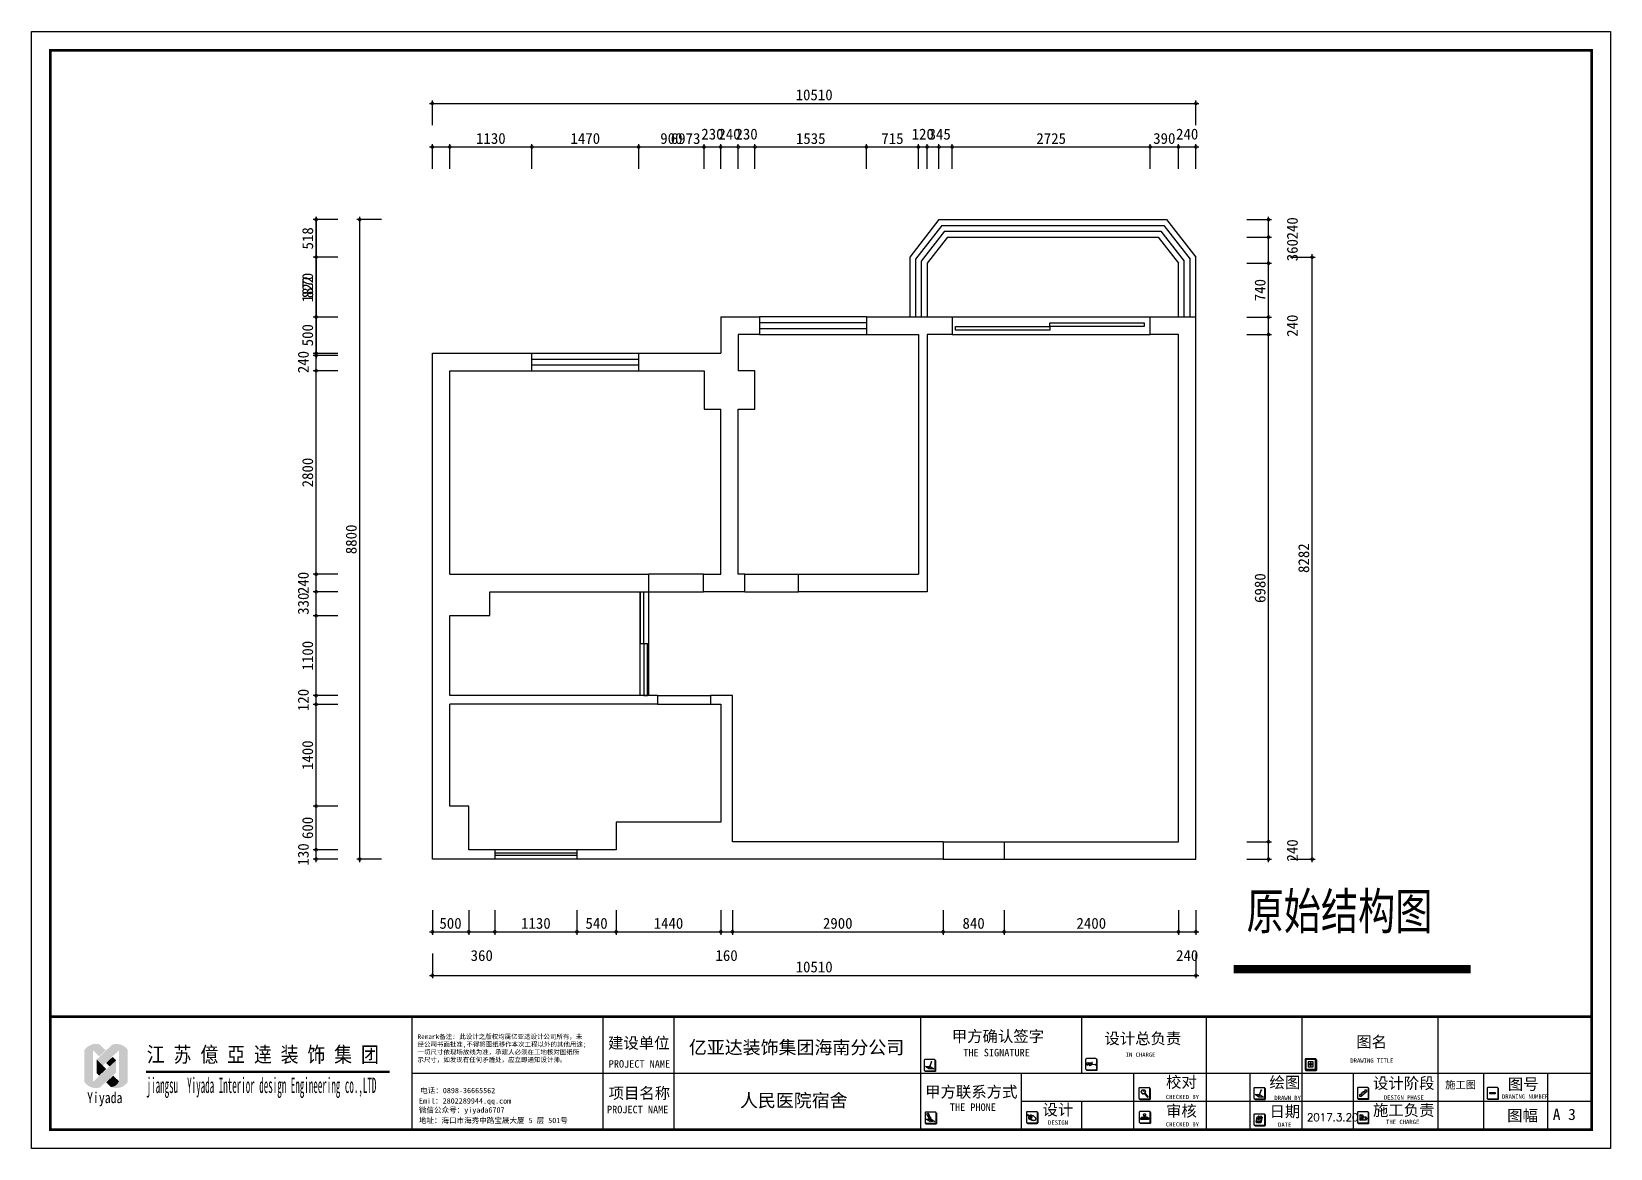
# Model space of a CAD drawing. Header units: millimetres. Extents: x 333665 to 510740, y -473522 to -395501.
# Drawn here: x 333665 to 355398, y -410869 to -395501 of the extents above; entities that cross this region are included whole.
import ezdxf

# ---------------------------------------------------------------- set-up
doc = ezdxf.new("R2010")
doc.units = ezdxf.units.MM
doc.header["$PDMODE"] = 35
doc.header["$PDSIZE"] = 20
for name, color, linetype in [('0-01图框模板说明', 2, 'Continuous'), ('0-02图框细线', 136, 'Continuous'), ('06其他', 8, 'Continuous'), ('FLOOR', 8, 'Continuous'), ('TK', 7, 'Continuous'), ('WALL', 7, 'Continuous'), ('填充', 8, 'Continuous'), ('柜', 3, 'Continuous'), ('细线', 250, 'Continuous')]:
    doc.layers.add(name, color=color, linetype=linetype)
doc.styles.add('-宋体', font='', dxfattribs={"width": 0.75})
doc.styles.add('H1', font='')
doc.styles.get("Standard").update_dxf_attribs({"font": 'txt', "bigfont": 'gbcbig.shx'})
doc.styles.add('标注文字', font='simhei.ttf')
doc.styles.add('黑体', font='simhei.ttf')
doc.styles.get('-宋体').set_extended_font_data('SimSun')
doc.styles.get('H1').set_extended_font_data('SimSun')
doc.dimstyles.new('最新标注', dxfattribs={"dimtxt": 150, "dimasz": 80, "dimexe": 40, "dimexo": 40, "dimgap": 40, "dimtad": 1, "dimdec": 0, "dimtxsty": '标注文字', "dimblk": 'DOTSMALL', "dimcen": 2.5, "dimdle": 40, "dimclrd": 46, "dimclre": 46, "dimclrt": 40, "dimadec": 0, "dimazin": 0, "dimtfac": 1, "dimtdec": 0, "dimtmove": 2, "dimatfit": 3, "dimldrblk": 'DOT', "dimfxl": 300, "dimfxlon": 1, "dimarcsym": 0})

msp = doc.modelspace()

# ---------------------------------------------------------------- texts
at = {"layer": '0-02图框细线'}
for s, insert, char_height, attachment_point in [('{\\fSimHei|b0|i0|c134|p2;Remark备注: 此设计之版权均属亿亚达设计公司所有，未\\P经公司书面批准,不得将图纸移作本次工程以外的其他用途;\\P一切尺寸依现场放线为准，承建人必须在工地核对图纸所\\P示尺寸，如发现有任何矛盾处，应立即通知设计师。}', (338977.4, -409690.3), 63.607, 7), ('{\\fSimSun|b0|i0|c134|p2;建设单位}', (341599.6, -409427), 155.232, 4), ('{\\fSimSun|b0|i0|c134|p2;甲方确认签字}', (346331.6, -409335.6), 155.232, 4), ('{\\fSimSun|b0|i0|c134|p2;设计总负责}', (348432.5, -409365.4), 155.232, 4), ('{\\fSimSun|b0|i0|c134|p2;图名}', (351898.9, -409412.4), 155.232, 4), ('{\\fSimSun|b0|i0|c134|p2;PROJECT NAME}', (341609.9, -409707.7), 103.488, 4), ('{\\fSimSun|b0|i0|c134|p2;THE SIGNATURE}', (346490.8, -409551.8), 103.488, 4), ('{\\fSimSun|b0|i0|c134|p2;IN CHARGE}', (348725.3, -409580), 58.307, 4), ('{\\fSimSun|b0|i0|c134|p2;DRAWING TITLE}', (351818.1, -409660.8), 58.307, 4), ('{\\fSimSun|b0|i0|c134|p2;校对}', (349280.8, -409965.5), 155.232, 4), ('{\\fSimSun|b0|i0|c134|p2;绘图}', (350705, -409969.9), 155.232, 4), ('{\\fSimSun|b0|i0|c134|p2;设计阶段}', (352129.3, -409980.4), 155.232, 4), ('{\\fSimSun|b0|i0|c134|p2;电话：0898-36665562  }', (339013.8, -410076.7), 74.208, 4), ('{\\fSimSun|b0|i0|c134|p2;项目名称}', (341608.2, -410117.4), 155.232, 4), ('{\\fSimSun|b0|i0|c134|p2;甲方联系方式}', (345965.3, -410100.5), 155.232, 4), ('{\\fSimHei|b0|i0|c134|p2;施工图}', (353334.9, -410000.7), 103.488, 5), ('{\\fSimSun|b0|i0|c134|p2;图号}', (353985.1, -409993.2), 155.232, 4), ('{\\fSimSun|b0|i0|c134|p2;微信公众号：yiyada6707}', (338997.2, -410351.1), 74.208, 4), ('{\\fSimSun|b0|i0|c134|p2;Emil：2802289944.qq.com}', (338997.2, -410226.1), 74.208, 4), ('{\\fSimSun|b0|i0|c134|p2;PROJECT NAME}', (341585.9, -410335), 103.488, 4), ('{\\fSimSun|b0|i0|c134|p2;THE PHONE}', (346305.1, -410303.2), 103.488, 4), ('{\\fSimSun|b0|i0|c134|p2;设计}', (347580.7, -410344.8), 155.232, 4), ('{\\fSimSun|b0|i0|c134|p2;CHECKED BY}', (349278.4, -410161.8), 58.307, 4), ('{\\fSimSun|b0|i0|c134|p2;审核}', (349280.8, -410362.4), 155.232, 4), ('{\\fSimSun|b0|i0|c134|p2;日期}', (350705, -410369.4), 155.232, 4), ('{\\fSimSun|b0|i0|c134|p2;DRAWN BY}', (350772.1, -410173.9), 58.307, 4), ('{\\fSimSun|b0|i0|c134|p2;施工负责}', (352129.2, -410351.5), 155.232, 4), ('{\\fSimSun|b0|i0|c134|p2;DESIGN PHASE}', (352279.8, -410169.3), 58.307, 4), ('{\\fSimSun|b0|i0|c134|p2;DRAWING NUMBER}', (353904.5, -410156.8), 58.307, 4), ('{\\fSimSun|b0|i0|c134|p2;地址：海口市海秀中路宝晟大厦 5 层 501号}', (338996.2, -410488.9), 74.208, 4), ('{\\fSimSun|b0|i0|c134|p2;DESIGN}', (347656.8, -410514.6), 58.307, 4), ('{\\fSimSun|b0|i0|c134|p2;CHECKED BY}', (349278.4, -410538.3), 58.307, 4), ('{\\fSimSun|b0|i0|c134|p2;DATE}', (350822.8, -410543.3), 58.307, 4), ('2017.3.20', (351219.3, -410441.3), 103.49, 4), ('{\\fSimSun|b0|i0|c134|p2;THE CHARGE}', (352310.6, -410505.3), 58.307, 4), ('{\\fSimSun|b0|i0|c134|p2;图幅}', (353976.7, -410424.9), 155.232, 4), ('{\\fSimSun|b0|i0|c134|p2;A 3}', (354604.5, -410402.2), 155.232, 4)]:
    msp.add_mtext(s, dxfattribs=dict(at, insert=insert, char_height=char_height, attachment_point=attachment_point))
at = {"layer": '0-02图框细线', "char_height": 181.104, "attachment_point": 5, "style": '黑体'}
for s, insert in [('亿亚达装饰集团海南分公司', (344194.6, -409490.1)), ('{\\fSimSun|b0|i0|c134|p2;人民医院宿舍}', (344156.8, -410219.6))]:
    msp.add_mtext(s, dxfattribs=dict(at, insert=insert))
at = {"layer": 'TK', "color": 150, "style": 'H1'}
for s, height, width, p in [('江 苏 億 亞 逹 装 饰 集 团', 212.024, 0.85, (335251.9, -409682.9)), ('Yiyada ', 148.42, 0.8, (334430.2, -410245.9)), ('jiangsu  Yiyada Interior design Engineering co.,LTD', 212.024, 0.43, (335248.5, -410106.8))]:
    msp.add_text(s, height=height, dxfattribs=dict(at, width=width)).set_placement(p)
at = {"layer": 'WALL', "color": 2, "insert": (349573.3, -407354.2), "char_height": 800, "width": 7394.405, "attachment_point": 1, "style": '-宋体'}
msp.add_mtext('{\\C3;  \\H0.625x;原始结构图}', dxfattribs=at)

# ---------------------------------------------------------------- blocks, each defined once
blk = doc.blocks.new('_DotSmall')
at = {"layer": 'FLOOR', "color": 0, "const_width": 0.5}
blk.add_lwpolyline([(-0.0625, 0, 1), (0.0625, 0, 1)], format="xyb", close=True, dxfattribs=at)
blk = doc.blocks.new('*D67')
at = {"color": 46, "lineweight": -2}
for p, q in [((339422, -397389), (339422, -397049)), ((340552, -397389), (340552, -397049)), ((339382, -397089), (340592, -397089))]:
    blk.add_line(p, q, dxfattribs=at)
at = {"layer": 'Defpoints', "color": 0, "lineweight": -3}
for p in [(340552, -397089), (339422, -400169), (340552, -400169)]:
    blk.add_point(p, dxfattribs=at)
at = {"color": 46, "lineweight": -2, "xscale": 80, "yscale": 80, "zscale": 80, "rotation": 180}
blk.add_blockref('_DotSmall', (339422, -397089), dxfattribs=at)
at = {"color": 46, "lineweight": -2, "xscale": 80, "yscale": 80, "zscale": 80}
blk.add_blockref('_DotSmall', (340552, -397089), dxfattribs=at)
at = {"color": 40, "lineweight": -3, "insert": (339987, -396973), "char_height": 150, "attachment_point": 5, "style": '标注文字'}
blk.add_mtext('1130', dxfattribs=at)
blk = doc.blocks.new('_Dot')
at = {"color": 0, "linetype": 'ByBlock', "lineweight": -2}
blk.add_line((-0.5, 0), (-1, 0), dxfattribs=at)
at = {"color": 0, "linetype": 'ByBlock', "const_width": 0.5}
blk.add_lwpolyline([(-0.25, 0, 1), (0.25, 0, 1)], format="xyb", close=True, dxfattribs=at)
blk = doc.blocks.new('*D68')
at = {"layer": 'Defpoints', "color": 0, "lineweight": -3, "ltscale": 400}
for p in [(342022, -397089), (342022, -399929), (340552, -400169)]:
    blk.add_point(p, dxfattribs=at)
at = {"layer": '细线', "color": 46, "lineweight": -2, "ltscale": 400}
for p, q in [((340552, -397389), (340552, -397049)), ((342022, -397389), (342022, -397049)), ((340512, -397089), (342062, -397089))]:
    blk.add_line(p, q, dxfattribs=at)
at = {"layer": '细线', "color": 46, "lineweight": -2, "ltscale": 400, "xscale": 80, "yscale": 80, "zscale": 80, "rotation": 180}
blk.add_blockref('_DotSmall', (340552, -397089), dxfattribs=at)
at = {"layer": '细线', "color": 46, "lineweight": -2, "ltscale": 400, "xscale": 80, "yscale": 80, "zscale": 80}
blk.add_blockref('_DotSmall', (342022, -397089), dxfattribs=at)
at = {"layer": '细线', "color": 40, "lineweight": -3, "ltscale": 400, "insert": (341287, -396973), "char_height": 150, "attachment_point": 5, "style": '标注文字'}
blk.add_mtext('1470', dxfattribs=at)
blk = doc.blocks.new('*D69')
at = {"color": 46, "lineweight": -2}
for p, q in [((342022, -397389), (342022, -397049)), ((342922, -397389), (342922, -397049)), ((341982, -397089), (342962, -397089))]:
    blk.add_line(p, q, dxfattribs=at)
at = {"layer": 'Defpoints', "color": 0, "lineweight": -3}
for p in [(342922, -397089), (342022, -399929), (342922, -400169)]:
    blk.add_point(p, dxfattribs=at)
at = {"color": 46, "lineweight": -2, "xscale": 80, "yscale": 80, "zscale": 80, "rotation": 180}
blk.add_blockref('_DotSmall', (342022, -397089), dxfattribs=at)
at = {"color": 46, "lineweight": -2, "xscale": 80, "yscale": 80, "zscale": 80}
blk.add_blockref('_DotSmall', (342922, -397089), dxfattribs=at)
at = {"color": 40, "lineweight": -3, "insert": (342472, -396973), "char_height": 150, "attachment_point": 5, "style": '标注文字'}
blk.add_mtext('900', dxfattribs=at)
blk = doc.blocks.new('*D70')
at = {"color": 46, "lineweight": -2}
for p, q in [((342922, -397389), (342922, -397049)), ((343152, -397389), (343152, -397049)), ((342882, -397089), (343192, -397089))]:
    blk.add_line(p, q, dxfattribs=at)
at = {"layer": 'Defpoints', "color": 0, "lineweight": -3}
for p in [(343152, -397089), (342922, -400169), (343152, -400699)]:
    blk.add_point(p, dxfattribs=at)
at = {"color": 46, "lineweight": -2, "xscale": 80, "yscale": 80, "zscale": 80, "rotation": 180}
blk.add_blockref('_DotSmall', (342922, -397089), dxfattribs=at)
at = {"color": 46, "lineweight": -2, "xscale": 80, "yscale": 80, "zscale": 80}
blk.add_blockref('_DotSmall', (343152, -397089), dxfattribs=at)
at = {"color": 40, "lineweight": -3, "insert": (343037, -396913), "char_height": 150, "attachment_point": 5, "style": '标注文字'}
blk.add_mtext('230', dxfattribs=at)
blk = doc.blocks.new('*D71')
at = {"color": 46, "lineweight": -2}
for p, q in [((343152, -397389), (343152, -397049)), ((343392, -397389), (343392, -397049)), ((343112, -397089), (343432, -397089))]:
    blk.add_line(p, q, dxfattribs=at)
at = {"layer": 'Defpoints', "color": 0, "lineweight": -3}
for p in [(343392, -397089), (343152, -400699), (343392, -400699)]:
    blk.add_point(p, dxfattribs=at)
at = {"color": 46, "lineweight": -2, "xscale": 80, "yscale": 80, "zscale": 80, "rotation": 180}
blk.add_blockref('_DotSmall', (343152, -397089), dxfattribs=at)
at = {"color": 46, "lineweight": -2, "xscale": 80, "yscale": 80, "zscale": 80}
blk.add_blockref('_DotSmall', (343392, -397089), dxfattribs=at)
at = {"color": 40, "lineweight": -3, "insert": (343272, -396913), "char_height": 150, "attachment_point": 5, "style": '标注文字'}
blk.add_mtext('240', dxfattribs=at)
blk = doc.blocks.new('*D72')
at = {"color": 46, "lineweight": -2}
for p, q in [((343392, -397389), (343392, -397049)), ((343622, -397389), (343622, -397049)), ((343352, -397089), (343662, -397089))]:
    blk.add_line(p, q, dxfattribs=at)
at = {"layer": 'Defpoints', "color": 0, "lineweight": -3}
for p in [(343622, -397089), (343622, -400169), (343392, -400699)]:
    blk.add_point(p, dxfattribs=at)
at = {"color": 46, "lineweight": -2, "xscale": 80, "yscale": 80, "zscale": 80, "rotation": 180}
blk.add_blockref('_DotSmall', (343392, -397089), dxfattribs=at)
at = {"color": 46, "lineweight": -2, "xscale": 80, "yscale": 80, "zscale": 80}
blk.add_blockref('_DotSmall', (343622, -397089), dxfattribs=at)
at = {"color": 40, "lineweight": -3, "insert": (343507, -396913), "char_height": 150, "attachment_point": 5, "style": '标注文字'}
blk.add_mtext('230', dxfattribs=at)
blk = doc.blocks.new('*D73')
at = {"layer": 'Defpoints', "color": 0, "lineweight": -3, "ltscale": 400}
for p in [(345157, -397089), (345157, -399669), (343622, -400169)]:
    blk.add_point(p, dxfattribs=at)
at = {"layer": '细线', "color": 46, "lineweight": -2, "ltscale": 400}
for p, q in [((343622, -397389), (343622, -397049)), ((345157, -397389), (345157, -397049)), ((343582, -397089), (345197, -397089))]:
    blk.add_line(p, q, dxfattribs=at)
at = {"layer": '细线', "color": 46, "lineweight": -2, "ltscale": 400, "xscale": 80, "yscale": 80, "zscale": 80, "rotation": 180}
blk.add_blockref('_DotSmall', (343622, -397089), dxfattribs=at)
at = {"layer": '细线', "color": 46, "lineweight": -2, "ltscale": 400, "xscale": 80, "yscale": 80, "zscale": 80}
blk.add_blockref('_DotSmall', (345157, -397089), dxfattribs=at)
at = {"layer": '细线', "color": 40, "lineweight": -3, "ltscale": 400, "insert": (344390, -396974), "char_height": 150, "attachment_point": 5, "style": '标注文字'}
blk.add_mtext('1535', dxfattribs=at)
blk = doc.blocks.new('*D74')
at = {"layer": 'Defpoints', "color": 0, "lineweight": -3, "ltscale": 400}
for p in [(345872, -397089), (345157, -399669), (345872, -399669)]:
    blk.add_point(p, dxfattribs=at)
at = {"layer": '细线', "color": 46, "lineweight": -2, "ltscale": 400}
for p, q in [((345157, -397389), (345157, -397049)), ((345872, -397389), (345872, -397049)), ((345117, -397089), (345912, -397089))]:
    blk.add_line(p, q, dxfattribs=at)
at = {"layer": '细线', "color": 46, "lineweight": -2, "ltscale": 400, "xscale": 80, "yscale": 80, "zscale": 80, "rotation": 180}
blk.add_blockref('_DotSmall', (345157, -397089), dxfattribs=at)
at = {"layer": '细线', "color": 46, "lineweight": -2, "ltscale": 400, "xscale": 80, "yscale": 80, "zscale": 80}
blk.add_blockref('_DotSmall', (345872, -397089), dxfattribs=at)
at = {"layer": '细线', "color": 40, "lineweight": -3, "ltscale": 400, "insert": (345515, -396974), "char_height": 150, "attachment_point": 5, "style": '标注文字'}
blk.add_mtext('715', dxfattribs=at)
blk = doc.blocks.new('*D75')
at = {"layer": 'Defpoints', "color": 0, "lineweight": -3, "ltscale": 400}
for p in [(345992, -397089), (345872, -399669), (345992, -399669)]:
    blk.add_point(p, dxfattribs=at)
at = {"layer": '细线', "color": 46, "lineweight": -2, "ltscale": 400}
for p, q in [((345872, -397389), (345872, -397049)), ((345992, -397389), (345992, -397049)), ((345832, -397089), (346032, -397089))]:
    blk.add_line(p, q, dxfattribs=at)
at = {"layer": '细线', "color": 46, "lineweight": -2, "ltscale": 400, "xscale": 80, "yscale": 80, "zscale": 80, "rotation": 180}
blk.add_blockref('_DotSmall', (345872, -397089), dxfattribs=at)
at = {"layer": '细线', "color": 46, "lineweight": -2, "ltscale": 400, "xscale": 80, "yscale": 80, "zscale": 80}
blk.add_blockref('_DotSmall', (345992, -397089), dxfattribs=at)
at = {"layer": '细线', "color": 40, "lineweight": -3, "ltscale": 400, "insert": (345932, -396913), "char_height": 150, "attachment_point": 5, "style": '标注文字'}
blk.add_mtext('120', dxfattribs=at)
blk = doc.blocks.new('*D76')
at = {"layer": 'Defpoints', "color": 0, "lineweight": -3, "ltscale": 400}
for p in [(346337, -397089), (345992, -399669), (346337, -399669)]:
    blk.add_point(p, dxfattribs=at)
at = {"layer": '细线', "color": 46, "lineweight": -2, "ltscale": 400}
for p, q in [((345992, -397389), (345992, -397049)), ((346337, -397389), (346337, -397049)), ((345952, -397089), (346377, -397089))]:
    blk.add_line(p, q, dxfattribs=at)
at = {"layer": '细线', "color": 46, "lineweight": -2, "ltscale": 400, "xscale": 80, "yscale": 80, "zscale": 80, "rotation": 180}
blk.add_blockref('_DotSmall', (345992, -397089), dxfattribs=at)
at = {"layer": '细线', "color": 46, "lineweight": -2, "ltscale": 400, "xscale": 80, "yscale": 80, "zscale": 80}
blk.add_blockref('_DotSmall', (346337, -397089), dxfattribs=at)
at = {"layer": '细线', "color": 40, "lineweight": -3, "ltscale": 400, "insert": (346165, -396914), "char_height": 150, "attachment_point": 5, "style": '标注文字'}
blk.add_mtext('345', dxfattribs=at)
blk = doc.blocks.new('*D77')
at = {"layer": 'Defpoints', "color": 0, "lineweight": -3, "ltscale": 400}
for p in [(349062, -397089), (346337, -399669), (349062, -399669)]:
    blk.add_point(p, dxfattribs=at)
at = {"layer": '细线', "color": 46, "lineweight": -2, "ltscale": 400}
for p, q in [((346337, -397389), (346337, -397049)), ((349062, -397389), (349062, -397049)), ((346297, -397089), (349102, -397089))]:
    blk.add_line(p, q, dxfattribs=at)
at = {"layer": '细线', "color": 46, "lineweight": -2, "ltscale": 400, "xscale": 80, "yscale": 80, "zscale": 80, "rotation": 180}
blk.add_blockref('_DotSmall', (346337, -397089), dxfattribs=at)
at = {"layer": '细线', "color": 46, "lineweight": -2, "ltscale": 400, "xscale": 80, "yscale": 80, "zscale": 80}
blk.add_blockref('_DotSmall', (349062, -397089), dxfattribs=at)
at = {"layer": '细线', "color": 40, "lineweight": -3, "ltscale": 400, "insert": (347700, -396974), "char_height": 150, "attachment_point": 5, "style": '标注文字'}
blk.add_mtext('2725', dxfattribs=at)
blk = doc.blocks.new('*D78')
at = {"layer": 'Defpoints', "color": 0, "lineweight": -3, "ltscale": 400}
for p in [(349452, -397089), (349062, -399669), (349452, -399669)]:
    blk.add_point(p, dxfattribs=at)
at = {"layer": '细线', "color": 46, "lineweight": -2, "ltscale": 400}
for p, q in [((349062, -397389), (349062, -397049)), ((349452, -397389), (349452, -397049)), ((349022, -397089), (349492, -397089))]:
    blk.add_line(p, q, dxfattribs=at)
at = {"layer": '细线', "color": 46, "lineweight": -2, "ltscale": 400, "xscale": 80, "yscale": 80, "zscale": 80, "rotation": 180}
blk.add_blockref('_DotSmall', (349062, -397089), dxfattribs=at)
at = {"layer": '细线', "color": 46, "lineweight": -2, "ltscale": 400, "xscale": 80, "yscale": 80, "zscale": 80}
blk.add_blockref('_DotSmall', (349452, -397089), dxfattribs=at)
at = {"layer": '细线', "color": 40, "lineweight": -3, "ltscale": 400, "insert": (349257, -396973), "char_height": 150, "attachment_point": 5, "style": '标注文字'}
blk.add_mtext('390', dxfattribs=at)
blk = doc.blocks.new('*D79')
at = {"layer": 'Defpoints', "color": 0, "lineweight": -3, "ltscale": 400}
for p in [(349692, -397089), (349692, -399429), (349452, -399669)]:
    blk.add_point(p, dxfattribs=at)
at = {"layer": '细线', "color": 46, "lineweight": -2, "ltscale": 400}
for p, q in [((349452, -397389), (349452, -397049)), ((349692, -397389), (349692, -397049)), ((349412, -397089), (349732, -397089))]:
    blk.add_line(p, q, dxfattribs=at)
at = {"layer": '细线', "color": 46, "lineweight": -2, "ltscale": 400, "xscale": 80, "yscale": 80, "zscale": 80, "rotation": 180}
blk.add_blockref('_DotSmall', (349452, -397089), dxfattribs=at)
at = {"layer": '细线', "color": 46, "lineweight": -2, "ltscale": 400, "xscale": 80, "yscale": 80, "zscale": 80}
blk.add_blockref('_DotSmall', (349692, -397089), dxfattribs=at)
at = {"layer": '细线', "color": 40, "lineweight": -3, "ltscale": 400, "insert": (349572, -396913), "char_height": 150, "attachment_point": 5, "style": '标注文字'}
blk.add_mtext('240', dxfattribs=at)
blk = doc.blocks.new('*D80')
at = {"color": 46, "lineweight": -2}
for p, q in [((339142, -396489), (349732, -396489)), ((339182, -396789), (339182, -396449)), ((349692, -396789), (349692, -396449))]:
    blk.add_line(p, q, dxfattribs=at)
at = {"layer": 'Defpoints', "color": 0, "lineweight": -3}
for p in [(349692, -396489), (349692, -399429), (339182, -399929)]:
    blk.add_point(p, dxfattribs=at)
at = {"color": 46, "lineweight": -2, "xscale": 80, "yscale": 80, "zscale": 80, "rotation": 180}
blk.add_blockref('_DotSmall', (339182, -396489), dxfattribs=at)
at = {"color": 46, "lineweight": -2, "xscale": 80, "yscale": 80, "zscale": 80}
blk.add_blockref('_DotSmall', (349692, -396489), dxfattribs=at)
at = {"color": 40, "lineweight": -3, "insert": (344437, -396373), "char_height": 150, "attachment_point": 5, "style": '标注文字'}
blk.add_mtext('10510', dxfattribs=at)
blk = doc.blocks.new('*D81')
at = {"layer": 'Defpoints', "color": 0, "lineweight": -3, "ltscale": 400}
for p in [(337582, -406759), (340042, -406759), (340042, -406889)]:
    blk.add_point(p, dxfattribs=at)
at = {"layer": '细线', "color": 46, "lineweight": -2, "ltscale": 400}
for p, q in [((337882, -406759), (337542, -406759)), ((337582, -406929), (337582, -406719)), ((337882, -406889), (337542, -406889))]:
    blk.add_line(p, q, dxfattribs=at)
at = {"layer": '细线', "color": 46, "lineweight": -2, "ltscale": 400, "xscale": 80, "yscale": 80, "zscale": 80}
for p, rotation in [((337582, -406759), 90), ((337582, -406889), 270)]:
    blk.add_blockref('_DotSmall', p, dxfattribs=dict(at, rotation=rotation))
at = {"layer": '细线', "color": 40, "lineweight": -3, "ltscale": 400, "insert": (337406, -406824), "char_height": 150, "attachment_point": 5, "rotation": 90, "style": '标注文字'}
blk.add_mtext('130', dxfattribs=at)
blk = doc.blocks.new('*D82')
at = {"color": 46, "lineweight": -2}
for p, q in [((337882, -406159), (337542, -406159)), ((337582, -406799), (337582, -406119)), ((337882, -406759), (337542, -406759))]:
    blk.add_line(p, q, dxfattribs=at)
at = {"layer": 'Defpoints', "color": 0, "lineweight": -3}
for p in [(337582, -406159), (339682, -406159), (340042, -406759)]:
    blk.add_point(p, dxfattribs=at)
at = {"color": 46, "lineweight": -2, "xscale": 80, "yscale": 80, "zscale": 80}
for p, rotation in [((337582, -406159), 90), ((337582, -406759), 270)]:
    blk.add_blockref('_DotSmall', p, dxfattribs=dict(at, rotation=rotation))
at = {"color": 40, "lineweight": -3, "insert": (337466, -406459), "char_height": 150, "attachment_point": 5, "rotation": 90, "style": '标注文字'}
blk.add_mtext('600', dxfattribs=at)
blk = doc.blocks.new('*D83')
at = {"color": 46, "lineweight": -2}
for p, q in [((337882, -404759), (337542, -404759)), ((337582, -406199), (337582, -404719)), ((337882, -406159), (337542, -406159))]:
    blk.add_line(p, q, dxfattribs=at)
at = {"layer": 'Defpoints', "color": 0, "lineweight": -3}
for p in [(337582, -404759), (339422, -404759), (339682, -406159)]:
    blk.add_point(p, dxfattribs=at)
at = {"color": 46, "lineweight": -2, "xscale": 80, "yscale": 80, "zscale": 80}
for p, rotation in [((337582, -404759), 90), ((337582, -406159), 270)]:
    blk.add_blockref('_DotSmall', p, dxfattribs=dict(at, rotation=rotation))
at = {"color": 40, "lineweight": -3, "insert": (337466, -405459), "char_height": 150, "attachment_point": 5, "rotation": 90, "style": '标注文字'}
blk.add_mtext('1400', dxfattribs=at)
blk = doc.blocks.new('*D84')
at = {"color": 46, "lineweight": -2}
for p, q in [((337882, -404639), (337542, -404639)), ((337582, -404799), (337582, -404599)), ((337882, -404759), (337542, -404759))]:
    blk.add_line(p, q, dxfattribs=at)
at = {"layer": 'Defpoints', "color": 0, "lineweight": -3}
for p in [(337582, -404639), (339422, -404639), (339422, -404759)]:
    blk.add_point(p, dxfattribs=at)
at = {"color": 46, "lineweight": -2, "xscale": 80, "yscale": 80, "zscale": 80}
for p, rotation in [((337582, -404639), 90), ((337582, -404759), 270)]:
    blk.add_blockref('_DotSmall', p, dxfattribs=dict(at, rotation=rotation))
at = {"color": 40, "lineweight": -3, "insert": (337406, -404699), "char_height": 150, "attachment_point": 5, "rotation": 90, "style": '标注文字'}
blk.add_mtext('120', dxfattribs=at)
blk = doc.blocks.new('*D85')
at = {"color": 46, "lineweight": -2}
for p, q in [((337882, -403539), (337542, -403539)), ((337582, -404679), (337582, -403499)), ((337882, -404639), (337542, -404639))]:
    blk.add_line(p, q, dxfattribs=at)
at = {"layer": 'Defpoints', "color": 0, "lineweight": -3}
for p in [(337582, -403539), (339422, -403539), (339422, -404639)]:
    blk.add_point(p, dxfattribs=at)
at = {"color": 46, "lineweight": -2, "xscale": 80, "yscale": 80, "zscale": 80}
for p, rotation in [((337582, -403539), 90), ((337582, -404639), 270)]:
    blk.add_blockref('_DotSmall', p, dxfattribs=dict(at, rotation=rotation))
at = {"color": 40, "lineweight": -3, "insert": (337466, -404089), "char_height": 150, "attachment_point": 5, "rotation": 90, "style": '标注文字'}
blk.add_mtext('1100', dxfattribs=at)
blk = doc.blocks.new('*D86')
at = {"color": 46, "lineweight": -2}
for p, q in [((337882, -403209), (337542, -403209)), ((337582, -403579), (337582, -403169)), ((337882, -403539), (337542, -403539))]:
    blk.add_line(p, q, dxfattribs=at)
at = {"layer": 'Defpoints', "color": 0, "lineweight": -3}
for p in [(337582, -403209), (339972, -403209), (339422, -403539)]:
    blk.add_point(p, dxfattribs=at)
at = {"color": 46, "lineweight": -2, "xscale": 80, "yscale": 80, "zscale": 80}
for p, rotation in [((337582, -403209), 90), ((337582, -403539), 270)]:
    blk.add_blockref('_DotSmall', p, dxfattribs=dict(at, rotation=rotation))
at = {"color": 40, "lineweight": -3, "insert": (337406, -403374), "char_height": 150, "attachment_point": 5, "rotation": 90, "style": '标注文字'}
blk.add_mtext('330', dxfattribs=at)
blk = doc.blocks.new('*D87')
at = {"color": 46, "lineweight": -2}
for p, q in [((337882, -402969), (337542, -402969)), ((337582, -403249), (337582, -402929)), ((337882, -403209), (337542, -403209))]:
    blk.add_line(p, q, dxfattribs=at)
at = {"layer": 'Defpoints', "color": 0, "lineweight": -3}
for p in [(337582, -402969), (339422, -402969), (339972, -403209)]:
    blk.add_point(p, dxfattribs=at)
at = {"color": 46, "lineweight": -2, "xscale": 80, "yscale": 80, "zscale": 80}
for p, rotation in [((337582, -402969), 90), ((337582, -403209), 270)]:
    blk.add_blockref('_DotSmall', p, dxfattribs=dict(at, rotation=rotation))
at = {"color": 40, "lineweight": -3, "insert": (337406, -403089), "char_height": 150, "attachment_point": 5, "rotation": 90, "style": '标注文字'}
blk.add_mtext('240', dxfattribs=at)
blk = doc.blocks.new('*D88')
at = {"color": 46, "lineweight": -2}
for p, q in [((337882, -400169), (337542, -400169)), ((337582, -403009), (337582, -400129)), ((337882, -402969), (337542, -402969))]:
    blk.add_line(p, q, dxfattribs=at)
at = {"layer": 'Defpoints', "color": 0, "lineweight": -3}
for p in [(337582, -400169), (339422, -400169), (339422, -402969)]:
    blk.add_point(p, dxfattribs=at)
at = {"color": 46, "lineweight": -2, "xscale": 80, "yscale": 80, "zscale": 80}
for p, rotation in [((337582, -400169), 90), ((337582, -402969), 270)]:
    blk.add_blockref('_DotSmall', p, dxfattribs=dict(at, rotation=rotation))
at = {"color": 40, "lineweight": -3, "insert": (337466, -401569), "char_height": 150, "attachment_point": 5, "rotation": 90, "style": '标注文字'}
blk.add_mtext('2800', dxfattribs=at)
blk = doc.blocks.new('*D89')
at = {"color": 46, "lineweight": -2}
for p, q in [((337882, -399929), (337542, -399929)), ((337582, -400209), (337582, -399889)), ((337882, -400169), (337542, -400169))]:
    blk.add_line(p, q, dxfattribs=at)
at = {"layer": 'Defpoints', "color": 0, "lineweight": -3}
for p in [(337582, -399929), (339182, -399929), (339422, -400169)]:
    blk.add_point(p, dxfattribs=at)
at = {"color": 46, "lineweight": -2, "xscale": 80, "yscale": 80, "zscale": 80}
for p, rotation in [((337582, -399929), 90), ((337582, -400169), 270)]:
    blk.add_blockref('_DotSmall', p, dxfattribs=dict(at, rotation=rotation))
at = {"color": 40, "lineweight": -3, "insert": (337406, -400049), "char_height": 150, "attachment_point": 5, "rotation": 90, "style": '标注文字'}
blk.add_mtext('240', dxfattribs=at)
blk = doc.blocks.new('*D90')
at = {"color": 46, "lineweight": -2}
for p, q in [((337882, -399429), (337542, -399429)), ((337582, -399969), (337582, -399389)), ((337882, -399929), (337542, -399929))]:
    blk.add_line(p, q, dxfattribs=at)
at = {"layer": 'Defpoints', "color": 0, "lineweight": -3}
for p in [(337582, -399429), (343152, -399429), (339182, -399929)]:
    blk.add_point(p, dxfattribs=at)
at = {"color": 46, "lineweight": -2, "xscale": 80, "yscale": 80, "zscale": 80}
for p, rotation in [((337582, -399429), 90), ((337582, -399929), 270)]:
    blk.add_blockref('_DotSmall', p, dxfattribs=dict(at, rotation=rotation))
at = {"color": 40, "lineweight": -3, "insert": (337466, -399679), "char_height": 150, "attachment_point": 5, "rotation": 90, "style": '标注文字'}
blk.add_mtext('500', dxfattribs=at)
blk = doc.blocks.new('*D91')
at = {"color": 46, "lineweight": -2}
for p, q in [((337582, -399469), (337582, -398566)), ((337882, -398606), (337542, -398606)), ((337882, -399429), (337542, -399429))]:
    blk.add_line(p, q, dxfattribs=at)
at = {"layer": 'Defpoints', "color": 0, "lineweight": -3}
for p in [(337582, -398606), (345752, -398606), (343152, -399429)]:
    blk.add_point(p, dxfattribs=at)
at = {"color": 46, "lineweight": -2, "xscale": 80, "yscale": 80, "zscale": 80}
for p, rotation in [((337582, -398606), 90), ((337582, -399429), 270)]:
    blk.add_blockref('_DotSmall', p, dxfattribs=dict(at, rotation=rotation))
at = {"color": 40, "lineweight": -3, "insert": (337467, -399017), "char_height": 150, "attachment_point": 5, "rotation": 90, "style": '标注文字'}
blk.add_mtext('822', dxfattribs=at)
blk = doc.blocks.new('*D92')
at = {"layer": 'Defpoints', "color": 0, "lineweight": -3, "ltscale": 400}
for p in [(337582, -398089), (346155, -398089), (345752, -398606)]:
    blk.add_point(p, dxfattribs=at)
at = {"layer": '细线', "color": 46, "lineweight": -2, "ltscale": 400}
for p, q in [((337882, -398089), (337542, -398089)), ((337582, -398646), (337582, -398049)), ((337882, -398606), (337542, -398606))]:
    blk.add_line(p, q, dxfattribs=at)
at = {"layer": '细线', "color": 46, "lineweight": -2, "ltscale": 400, "xscale": 80, "yscale": 80, "zscale": 80}
for p, rotation in [((337582, -398089), 90), ((337582, -398606), 270)]:
    blk.add_blockref('_DotSmall', p, dxfattribs=dict(at, rotation=rotation))
at = {"layer": '细线', "color": 40, "lineweight": -3, "ltscale": 400, "insert": (337467, -398347), "char_height": 150, "attachment_point": 5, "rotation": 90, "style": '标注文字'}
blk.add_mtext('518', dxfattribs=at)
blk = doc.blocks.new('*D93')
at = {"layer": 'Defpoints', "color": 0, "lineweight": -3, "ltscale": 400}
for p in [(346155, -398089), (337582, -399959), (345602, -399959)]:
    blk.add_point(p, dxfattribs=at)
at = {"layer": '细线', "color": 46, "lineweight": -2, "ltscale": 400}
for p, q in [((337882, -398089), (337542, -398089)), ((337582, -398049), (337582, -399999)), ((337882, -399959), (337542, -399959))]:
    blk.add_line(p, q, dxfattribs=at)
at = {"layer": '细线', "color": 46, "lineweight": -2, "ltscale": 400, "xscale": 80, "yscale": 80, "zscale": 80}
for p, rotation in [((337582, -398089), 90), ((337582, -399959), 270)]:
    blk.add_blockref('_DotSmall', p, dxfattribs=dict(at, rotation=rotation))
at = {"layer": '细线', "color": 40, "lineweight": -3, "ltscale": 400, "insert": (337466, -399024), "char_height": 150, "attachment_point": 5, "rotation": 90, "style": '标注文字'}
blk.add_mtext('1870', dxfattribs=at)
blk = doc.blocks.new('*D94')
at = {"layer": 'Defpoints', "color": 0, "lineweight": -3, "ltscale": 400}
for p in [(346155, -397089), (346155, -398089), (339182, -406889)]:
    blk.add_point(p, dxfattribs=at)
at = {"layer": '细线', "color": 46, "lineweight": -2, "ltscale": 400}
for p, q in [((339182, -397389), (339182, -397049)), ((346155, -397389), (346155, -397049)), ((339142, -397089), (346195, -397089))]:
    blk.add_line(p, q, dxfattribs=at)
at = {"layer": '细线', "color": 46, "lineweight": -2, "ltscale": 400, "xscale": 80, "yscale": 80, "zscale": 80, "rotation": 180}
blk.add_blockref('_DotSmall', (339182, -397089), dxfattribs=at)
at = {"layer": '细线', "color": 46, "lineweight": -2, "ltscale": 400, "xscale": 80, "yscale": 80, "zscale": 80}
blk.add_blockref('_DotSmall', (346155, -397089), dxfattribs=at)
at = {"layer": '细线', "color": 40, "lineweight": -3, "ltscale": 400, "insert": (342668, -396974), "char_height": 150, "attachment_point": 5, "style": '标注文字'}
blk.add_mtext('6973', dxfattribs=at)
blk = doc.blocks.new('*D95')
at = {"layer": 'Defpoints', "color": 0, "lineweight": -3, "ltscale": 400}
for p in [(338182, -398089), (346155, -398089), (339182, -406889)]:
    blk.add_point(p, dxfattribs=at)
at = {"layer": '细线', "color": 46, "lineweight": -2, "ltscale": 400}
for p, q in [((338482, -398089), (338142, -398089)), ((338182, -406929), (338182, -398049)), ((338482, -406889), (338142, -406889))]:
    blk.add_line(p, q, dxfattribs=at)
at = {"layer": '细线', "color": 46, "lineweight": -2, "ltscale": 400, "xscale": 80, "yscale": 80, "zscale": 80}
for p, rotation in [((338182, -398089), 90), ((338182, -406889), 270)]:
    blk.add_blockref('_DotSmall', p, dxfattribs=dict(at, rotation=rotation))
at = {"layer": '细线', "color": 40, "lineweight": -3, "ltscale": 400, "insert": (338066, -402489), "char_height": 150, "attachment_point": 5, "rotation": 90, "style": '标注文字'}
blk.add_mtext('8800', dxfattribs=at)
blk = doc.blocks.new('*D96')
at = {"layer": 'Defpoints', "color": 0, "lineweight": -3, "ltscale": 400}
for p in [(339682, -406759), (339182, -406889), (339682, -407889)]:
    blk.add_point(p, dxfattribs=at)
at = {"layer": '细线', "color": 46, "lineweight": -2, "ltscale": 400}
for p, q in [((339182, -407589), (339182, -407929)), ((339682, -407589), (339682, -407929)), ((339142, -407889), (339722, -407889))]:
    blk.add_line(p, q, dxfattribs=at)
at = {"layer": '细线', "color": 46, "lineweight": -2, "ltscale": 400, "xscale": 80, "yscale": 80, "zscale": 80, "rotation": 180}
blk.add_blockref('_DotSmall', (339182, -407889), dxfattribs=at)
at = {"layer": '细线', "color": 46, "lineweight": -2, "ltscale": 400, "xscale": 80, "yscale": 80, "zscale": 80}
blk.add_blockref('_DotSmall', (339682, -407889), dxfattribs=at)
at = {"layer": '细线', "color": 40, "lineweight": -3, "ltscale": 400, "insert": (339432, -407773), "char_height": 150, "attachment_point": 5, "style": '标注文字'}
blk.add_mtext('500', dxfattribs=at)
blk = doc.blocks.new('*D97')
at = {"layer": 'Defpoints', "color": 0, "lineweight": -3, "ltscale": 400}
for p in [(339682, -406759), (340042, -406759), (340042, -407889)]:
    blk.add_point(p, dxfattribs=at)
at = {"layer": '细线', "color": 46, "lineweight": -2, "ltscale": 400}
for p, q in [((339682, -407589), (339682, -407929)), ((340042, -407589), (340042, -407929)), ((339642, -407889), (340082, -407889))]:
    blk.add_line(p, q, dxfattribs=at)
at = {"layer": '细线', "color": 46, "lineweight": -2, "ltscale": 400, "xscale": 80, "yscale": 80, "zscale": 80, "rotation": 180}
blk.add_blockref('_DotSmall', (339682, -407889), dxfattribs=at)
at = {"layer": '细线', "color": 46, "lineweight": -2, "ltscale": 400, "xscale": 80, "yscale": 80, "zscale": 80}
blk.add_blockref('_DotSmall', (340042, -407889), dxfattribs=at)
at = {"layer": '细线', "color": 40, "lineweight": -3, "ltscale": 400, "insert": (339862, -408216), "char_height": 150, "attachment_point": 5, "style": '标注文字'}
blk.add_mtext('360', dxfattribs=at)
blk = doc.blocks.new('*D98')
at = {"layer": 'Defpoints', "color": 0, "lineweight": -3, "ltscale": 400}
for p in [(340042, -406759), (341172, -406759), (341172, -407889)]:
    blk.add_point(p, dxfattribs=at)
at = {"layer": '细线', "color": 46, "lineweight": -2, "ltscale": 400}
for p, q in [((340042, -407589), (340042, -407929)), ((341172, -407589), (341172, -407929)), ((340002, -407889), (341212, -407889))]:
    blk.add_line(p, q, dxfattribs=at)
at = {"layer": '细线', "color": 46, "lineweight": -2, "ltscale": 400, "xscale": 80, "yscale": 80, "zscale": 80, "rotation": 180}
blk.add_blockref('_DotSmall', (340042, -407889), dxfattribs=at)
at = {"layer": '细线', "color": 46, "lineweight": -2, "ltscale": 400, "xscale": 80, "yscale": 80, "zscale": 80}
blk.add_blockref('_DotSmall', (341172, -407889), dxfattribs=at)
at = {"layer": '细线', "color": 40, "lineweight": -3, "ltscale": 400, "insert": (340607, -407773), "char_height": 150, "attachment_point": 5, "style": '标注文字'}
blk.add_mtext('1130', dxfattribs=at)
blk = doc.blocks.new('*D99')
at = {"layer": 'Defpoints', "color": 0, "lineweight": -3, "ltscale": 400}
for p in [(341172, -406759), (341712, -406759), (341712, -407889)]:
    blk.add_point(p, dxfattribs=at)
at = {"layer": '细线', "color": 46, "lineweight": -2, "ltscale": 400}
for p, q in [((341172, -407589), (341172, -407929)), ((341712, -407589), (341712, -407929)), ((341132, -407889), (341752, -407889))]:
    blk.add_line(p, q, dxfattribs=at)
at = {"layer": '细线', "color": 46, "lineweight": -2, "ltscale": 400, "xscale": 80, "yscale": 80, "zscale": 80, "rotation": 180}
blk.add_blockref('_DotSmall', (341172, -407889), dxfattribs=at)
at = {"layer": '细线', "color": 46, "lineweight": -2, "ltscale": 400, "xscale": 80, "yscale": 80, "zscale": 80}
blk.add_blockref('_DotSmall', (341712, -407889), dxfattribs=at)
at = {"layer": '细线', "color": 40, "lineweight": -3, "ltscale": 400, "insert": (341442, -407773), "char_height": 150, "attachment_point": 5, "style": '标注文字'}
blk.add_mtext('540', dxfattribs=at)
blk = doc.blocks.new('*D100')
at = {"color": 46, "lineweight": -2}
for p, q in [((341712, -407589), (341712, -407929)), ((343152, -407589), (343152, -407929)), ((341672, -407889), (343192, -407889))]:
    blk.add_line(p, q, dxfattribs=at)
at = {"layer": 'Defpoints', "color": 0, "lineweight": -3}
for p in [(343152, -406379), (341712, -406759), (343152, -407889)]:
    blk.add_point(p, dxfattribs=at)
at = {"color": 46, "lineweight": -2, "xscale": 80, "yscale": 80, "zscale": 80, "rotation": 180}
blk.add_blockref('_DotSmall', (341712, -407889), dxfattribs=at)
at = {"color": 46, "lineweight": -2, "xscale": 80, "yscale": 80, "zscale": 80}
blk.add_blockref('_DotSmall', (343152, -407889), dxfattribs=at)
at = {"color": 40, "lineweight": -3, "insert": (342432, -407773), "char_height": 150, "attachment_point": 5, "style": '标注文字'}
blk.add_mtext('1440', dxfattribs=at)
blk = doc.blocks.new('*D101')
at = {"color": 46, "lineweight": -2}
for p, q in [((343152, -407589), (343152, -407929)), ((343312, -407589), (343312, -407929)), ((343112, -407889), (343352, -407889))]:
    blk.add_line(p, q, dxfattribs=at)
at = {"layer": 'Defpoints', "color": 0, "lineweight": -3}
for p in [(343152, -406379), (343312, -406649), (343312, -407889)]:
    blk.add_point(p, dxfattribs=at)
at = {"color": 46, "lineweight": -2, "xscale": 80, "yscale": 80, "zscale": 80, "rotation": 180}
blk.add_blockref('_DotSmall', (343152, -407889), dxfattribs=at)
at = {"color": 46, "lineweight": -2, "xscale": 80, "yscale": 80, "zscale": 80}
blk.add_blockref('_DotSmall', (343312, -407889), dxfattribs=at)
at = {"color": 40, "lineweight": -3, "insert": (343232, -408216), "char_height": 150, "attachment_point": 5, "style": '标注文字'}
blk.add_mtext('160', dxfattribs=at)
blk = doc.blocks.new('*D102')
at = {"color": 46, "lineweight": -2}
for p, q in [((343312, -407589), (343312, -407929)), ((346212, -407589), (346212, -407929)), ((343272, -407889), (346252, -407889))]:
    blk.add_line(p, q, dxfattribs=at)
at = {"layer": 'Defpoints', "color": 0, "lineweight": -3}
for p in [(343312, -406649), (346212, -406649), (346212, -407889)]:
    blk.add_point(p, dxfattribs=at)
at = {"color": 46, "lineweight": -2, "xscale": 80, "yscale": 80, "zscale": 80, "rotation": 180}
blk.add_blockref('_DotSmall', (343312, -407889), dxfattribs=at)
at = {"color": 46, "lineweight": -2, "xscale": 80, "yscale": 80, "zscale": 80}
blk.add_blockref('_DotSmall', (346212, -407889), dxfattribs=at)
at = {"color": 40, "lineweight": -3, "insert": (344762, -407773), "char_height": 150, "attachment_point": 5, "style": '标注文字'}
blk.add_mtext('2900', dxfattribs=at)
blk = doc.blocks.new('*D103')
at = {"color": 46, "lineweight": -2}
for p, q in [((346212, -407589), (346212, -407929)), ((347052, -407589), (347052, -407929)), ((346172, -407889), (347092, -407889))]:
    blk.add_line(p, q, dxfattribs=at)
at = {"layer": 'Defpoints', "color": 0, "lineweight": -3}
for p in [(346212, -406649), (347052, -406649), (347052, -407889)]:
    blk.add_point(p, dxfattribs=at)
at = {"color": 46, "lineweight": -2, "xscale": 80, "yscale": 80, "zscale": 80, "rotation": 180}
blk.add_blockref('_DotSmall', (346212, -407889), dxfattribs=at)
at = {"color": 46, "lineweight": -2, "xscale": 80, "yscale": 80, "zscale": 80}
blk.add_blockref('_DotSmall', (347052, -407889), dxfattribs=at)
at = {"color": 40, "lineweight": -3, "insert": (346632, -407773), "char_height": 150, "attachment_point": 5, "style": '标注文字'}
blk.add_mtext('840', dxfattribs=at)
blk = doc.blocks.new('*D104')
at = {"color": 46, "lineweight": -2}
for p, q in [((347052, -407589), (347052, -407929)), ((349452, -407589), (349452, -407929)), ((347012, -407889), (349492, -407889))]:
    blk.add_line(p, q, dxfattribs=at)
at = {"layer": 'Defpoints', "color": 0, "lineweight": -3}
for p in [(347052, -406649), (349452, -406649), (349452, -407889)]:
    blk.add_point(p, dxfattribs=at)
at = {"color": 46, "lineweight": -2, "xscale": 80, "yscale": 80, "zscale": 80, "rotation": 180}
blk.add_blockref('_DotSmall', (347052, -407889), dxfattribs=at)
at = {"color": 46, "lineweight": -2, "xscale": 80, "yscale": 80, "zscale": 80}
blk.add_blockref('_DotSmall', (349452, -407889), dxfattribs=at)
at = {"color": 40, "lineweight": -3, "insert": (348252, -407773), "char_height": 150, "attachment_point": 5, "style": '标注文字'}
blk.add_mtext('2400', dxfattribs=at)
blk = doc.blocks.new('*D105')
at = {"color": 46, "lineweight": -2}
for p, q in [((349452, -407589), (349452, -407929)), ((349692, -407589), (349692, -407929)), ((349412, -407889), (349732, -407889))]:
    blk.add_line(p, q, dxfattribs=at)
at = {"layer": 'Defpoints', "color": 0, "lineweight": -3}
for p in [(349452, -406649), (349692, -406889), (349692, -407889)]:
    blk.add_point(p, dxfattribs=at)
at = {"color": 46, "lineweight": -2, "xscale": 80, "yscale": 80, "zscale": 80, "rotation": 180}
blk.add_blockref('_DotSmall', (349452, -407889), dxfattribs=at)
at = {"color": 46, "lineweight": -2, "xscale": 80, "yscale": 80, "zscale": 80}
blk.add_blockref('_DotSmall', (349692, -407889), dxfattribs=at)
at = {"color": 40, "lineweight": -3, "insert": (349572, -408216), "char_height": 150, "attachment_point": 5, "style": '标注文字'}
blk.add_mtext('240', dxfattribs=at)
blk = doc.blocks.new('*D106')
at = {"layer": 'Defpoints', "color": 0, "lineweight": -3, "ltscale": 400}
for p in [(339182, -406889), (349692, -406889), (349692, -408489)]:
    blk.add_point(p, dxfattribs=at)
at = {"layer": '细线', "color": 46, "lineweight": -2, "ltscale": 400}
for p, q in [((339182, -408189), (339182, -408529)), ((349692, -408189), (349692, -408529)), ((339142, -408489), (349732, -408489))]:
    blk.add_line(p, q, dxfattribs=at)
at = {"layer": '细线', "color": 46, "lineweight": -2, "ltscale": 400, "xscale": 80, "yscale": 80, "zscale": 80, "rotation": 180}
blk.add_blockref('_DotSmall', (339182, -408489), dxfattribs=at)
at = {"layer": '细线', "color": 46, "lineweight": -2, "ltscale": 400, "xscale": 80, "yscale": 80, "zscale": 80}
blk.add_blockref('_DotSmall', (349692, -408489), dxfattribs=at)
at = {"layer": '细线', "color": 40, "lineweight": -3, "ltscale": 400, "insert": (344437, -408373), "char_height": 150, "attachment_point": 5, "style": '标注文字'}
blk.add_mtext('10510', dxfattribs=at)
blk = doc.blocks.new('*D107')
at = {"color": 46, "lineweight": -2}
for p, q in [((350692, -406929), (350692, -406609)), ((350392, -406649), (350732, -406649)), ((350392, -406889), (350732, -406889))]:
    blk.add_line(p, q, dxfattribs=at)
at = {"layer": 'Defpoints', "color": 0, "lineweight": -3}
for p in [(349452, -406649), (350692, -406649), (349692, -406889)]:
    blk.add_point(p, dxfattribs=at)
at = {"color": 46, "lineweight": -2, "xscale": 80, "yscale": 80, "zscale": 80}
for p, rotation in [((350692, -406649), 90), ((350692, -406889), 270)]:
    blk.add_blockref('_DotSmall', p, dxfattribs=dict(at, rotation=rotation))
at = {"color": 40, "lineweight": -3, "insert": (351020, -406769), "char_height": 150, "attachment_point": 5, "rotation": 90, "style": '标注文字'}
blk.add_mtext('240', dxfattribs=at)
blk = doc.blocks.new('*D108')
at = {"color": 46, "lineweight": -2}
for p, q in [((350692, -406689), (350692, -399629)), ((350392, -399669), (350732, -399669)), ((350392, -406649), (350732, -406649))]:
    blk.add_line(p, q, dxfattribs=at)
at = {"layer": 'Defpoints', "color": 0, "lineweight": -3}
for p in [(349452, -399669), (350692, -399669), (349452, -406649)]:
    blk.add_point(p, dxfattribs=at)
at = {"color": 46, "lineweight": -2, "xscale": 80, "yscale": 80, "zscale": 80}
for p, rotation in [((350692, -399669), 90), ((350692, -406649), 270)]:
    blk.add_blockref('_DotSmall', p, dxfattribs=dict(at, rotation=rotation))
at = {"color": 40, "lineweight": -3, "insert": (350576, -403159), "char_height": 150, "attachment_point": 5, "rotation": 90, "style": '标注文字'}
blk.add_mtext('6980', dxfattribs=at)
blk = doc.blocks.new('*D109')
at = {"layer": 'Defpoints', "color": 0, "lineweight": -3, "ltscale": 400}
for p in [(349692, -399429), (350692, -399429), (349452, -399669)]:
    blk.add_point(p, dxfattribs=at)
at = {"layer": '细线', "color": 46, "lineweight": -2, "ltscale": 400}
for p, q in [((350392, -399429), (350732, -399429)), ((350692, -399709), (350692, -399389)), ((350392, -399669), (350732, -399669))]:
    blk.add_line(p, q, dxfattribs=at)
at = {"layer": '细线', "color": 46, "lineweight": -2, "ltscale": 400, "xscale": 80, "yscale": 80, "zscale": 80}
for p, rotation in [((350692, -399429), 90), ((350692, -399669), 270)]:
    blk.add_blockref('_DotSmall', p, dxfattribs=dict(at, rotation=rotation))
at = {"layer": '细线', "color": 40, "lineweight": -3, "ltscale": 400, "insert": (351020, -399549), "char_height": 150, "attachment_point": 5, "rotation": 90, "style": '标注文字'}
blk.add_mtext('240', dxfattribs=at)
blk = doc.blocks.new('*D110')
at = {"layer": 'Defpoints', "color": 0, "lineweight": -3, "ltscale": 400}
for p in [(349452, -398689), (350692, -398689), (349692, -399429)]:
    blk.add_point(p, dxfattribs=at)
at = {"layer": '细线', "color": 46, "lineweight": -2, "ltscale": 400}
for p, q in [((350392, -398689), (350732, -398689)), ((350692, -399469), (350692, -398649)), ((350392, -399429), (350732, -399429))]:
    blk.add_line(p, q, dxfattribs=at)
at = {"layer": '细线', "color": 46, "lineweight": -2, "ltscale": 400, "xscale": 80, "yscale": 80, "zscale": 80}
for p, rotation in [((350692, -398689), 90), ((350692, -399429), 270)]:
    blk.add_blockref('_DotSmall', p, dxfattribs=dict(at, rotation=rotation))
at = {"layer": '细线', "color": 40, "lineweight": -3, "ltscale": 400, "insert": (350576, -399059), "char_height": 150, "attachment_point": 5, "rotation": 90, "style": '标注文字'}
blk.add_mtext('740', dxfattribs=at)
blk = doc.blocks.new('*D111')
at = {"layer": 'Defpoints', "color": 0, "lineweight": -3, "ltscale": 400}
for p in [(349172, -398329), (350692, -398329), (349452, -398689)]:
    blk.add_point(p, dxfattribs=at)
at = {"layer": '细线', "color": 46, "lineweight": -2, "ltscale": 400}
for p, q in [((350392, -398329), (350732, -398329)), ((350692, -398729), (350692, -398289)), ((350392, -398689), (350732, -398689))]:
    blk.add_line(p, q, dxfattribs=at)
at = {"layer": '细线', "color": 46, "lineweight": -2, "ltscale": 400, "xscale": 80, "yscale": 80, "zscale": 80}
for p, rotation in [((350692, -398329), 90), ((350692, -398689), 270)]:
    blk.add_blockref('_DotSmall', p, dxfattribs=dict(at, rotation=rotation))
at = {"layer": '细线', "color": 40, "lineweight": -3, "ltscale": 400, "insert": (351020, -398509), "char_height": 150, "attachment_point": 5, "rotation": 90, "style": '标注文字'}
blk.add_mtext('360', dxfattribs=at)
blk = doc.blocks.new('*D112')
at = {"layer": 'Defpoints', "color": 0, "lineweight": -3, "ltscale": 400}
for p in [(349289, -398089), (350692, -398089), (349172, -398329)]:
    blk.add_point(p, dxfattribs=at)
at = {"layer": '细线', "color": 46, "lineweight": -2, "ltscale": 400}
for p, q in [((350392, -398089), (350732, -398089)), ((350692, -398369), (350692, -398049)), ((350392, -398329), (350732, -398329))]:
    blk.add_line(p, q, dxfattribs=at)
at = {"layer": '细线', "color": 46, "lineweight": -2, "ltscale": 400, "xscale": 80, "yscale": 80, "zscale": 80}
for p, rotation in [((350692, -398089), 90), ((350692, -398329), 270)]:
    blk.add_blockref('_DotSmall', p, dxfattribs=dict(at, rotation=rotation))
at = {"layer": '细线', "color": 40, "lineweight": -3, "ltscale": 400, "insert": (351020, -398209), "char_height": 150, "attachment_point": 5, "rotation": 90, "style": '标注文字'}
blk.add_mtext('240', dxfattribs=at)
blk = doc.blocks.new('*D113')
at = {"layer": 'Defpoints', "color": 0, "lineweight": -3, "ltscale": 400}
for p in [(349692, -398606), (351292, -398606), (349692, -406889)]:
    blk.add_point(p, dxfattribs=at)
at = {"layer": '细线', "color": 46, "lineweight": -2, "ltscale": 400}
for p, q in [((351292, -406929), (351292, -398566)), ((350992, -398606), (351332, -398606)), ((350992, -406889), (351332, -406889))]:
    blk.add_line(p, q, dxfattribs=at)
at = {"layer": '细线', "color": 46, "lineweight": -2, "ltscale": 400, "xscale": 80, "yscale": 80, "zscale": 80}
for p, rotation in [((351292, -398606), 90), ((351292, -406889), 270)]:
    blk.add_blockref('_DotSmall', p, dxfattribs=dict(at, rotation=rotation))
at = {"layer": '细线', "color": 40, "lineweight": -3, "ltscale": 400, "insert": (351177, -402747), "char_height": 150, "attachment_point": 5, "rotation": 90, "style": '标注文字'}
blk.add_mtext('8282', dxfattribs=at)

# ---------------------------------------------------------------- dimensions: what is measured, and where the dimension line sits
at = {"color": 0, "lineweight": -3}
for base, p1, p2, picture, middle in [((349692, -396488.6), (339182, -399928.6), (349692, -399428.6), '*D80', (344437, -396372.8)), ((343152, -397088.6), (342922, -400168.6), (343152, -400698.6), '*D70', (343037, -396912.8)), ((343392, -397088.6), (343152, -400698.6), (343392, -400698.6), '*D71', (343272, -396912.8)), ((343622, -397088.6), (343392, -400698.6), (343622, -400168.6), '*D72', (343507, -396912.8)), ((340552, -397088.6), (339422, -400168.6), (340552, -400168.6), '*D67', (339987, -396972.8)), ((342922, -397088.6), (342022, -399928.6), (342922, -400168.6), '*D69', (342472, -396972.8)), ((343152, -407888.6), (341712, -406758.6), (343152, -406378.6), '*D100', (342432, -407772.8)), ((343312, -407888.6), (343152, -406378.6), (343312, -406648.6), '*D101', (343232, -408216.2)), ((346212, -407888.6), (343312, -406648.6), (346212, -406648.6), '*D102', (344762, -407772.8)), ((347052, -407888.6), (346212, -406648.6), (347052, -406648.6), '*D103', (346632, -407772.8)), ((349452, -407888.6), (347052, -406648.6), (349452, -406648.6), '*D104', (348252, -407772.8)), ((349692, -407888.6), (349452, -406648.6), (349692, -406888.6), '*D105', (349572, -408216.2))]:
    dim = msp.add_linear_dim(base=base, p1=p1, p2=p2, dimstyle='最新标注', dxfattribs=at)
    dim.commit()
    dim.dimension.update_dxf_attribs({"geometry": picture, "text_midpoint": middle})
for base, p1, p2, picture, middle in [((337582, -398606.3), (343152, -399428.6), (345752, -398606.3), '*D91', (337467, -399017.5)), ((337582, -399428.6), (339182, -399928.6), (343152, -399428.6), '*D90', (337466.2, -399678.6)), ((350692, -399668.6), (349452, -406648.6), (349452, -399668.6), '*D108', (350576.2, -403158.6)), ((337582, -399928.6), (339422, -400168.6), (339182, -399928.6), '*D89', (337406.2, -400048.6)), ((337582, -400168.6), (339422, -402968.6), (339422, -400168.6), '*D88', (337466.2, -401568.6)), ((337582, -402968.6), (339972, -403208.6), (339422, -402968.6), '*D87', (337406.2, -403088.6)), ((337582, -403208.6), (339422, -403538.6), (339972, -403208.6), '*D86', (337406.2, -403373.6)), ((337582, -403538.6), (339422, -404638.6), (339422, -403538.6), '*D85', (337466.2, -404088.6)), ((337582, -404638.6), (339422, -404758.6), (339422, -404638.6), '*D84', (337406.2, -404698.6)), ((337582, -404758.6), (339682, -406158.6), (339422, -404758.6), '*D83', (337466.2, -405458.6)), ((337582, -406158.6), (340042, -406758.6), (339682, -406158.6), '*D82', (337466.2, -406458.6)), ((350692, -406648.6), (349692, -406888.6), (349452, -406648.6), '*D107', (351019.6, -406768.6))]:
    dim = msp.add_linear_dim(base=base, p1=p1, p2=p2, angle=90, dimstyle='最新标注', dxfattribs=at)
    dim.commit()
    dim.dimension.update_dxf_attribs({"geometry": picture, "text_midpoint": middle})
at = {"layer": '细线', "color": 2, "lineweight": -3, "ltscale": 400}
for base, p1, p2, picture, middle in [((345992, -397088.6), (345872, -399668.6), (345992, -399668.6), '*D75', (345932, -396912.8)), ((346337, -397088.6), (345992, -399668.6), (346337, -399668.6), '*D76', (346164.5, -396913.6)), ((349692, -397088.6), (349452, -399668.6), (349692, -399428.6), '*D79', (349572, -396912.8)), ((346154.7, -397088.6), (339182, -406888.6), (346154.7, -398088.6), '*D94', (342668.3, -396973.6)), ((342022, -397088.6), (340552, -400168.6), (342022, -399928.6), '*D68', (341287, -396972.8)), ((345157, -397088.6), (343622, -400168.6), (345157, -399668.6), '*D73', (344389.5, -396973.6)), ((345872, -397088.6), (345157, -399668.6), (345872, -399668.6), '*D74', (345514.5, -396973.6)), ((349062, -397088.6), (346337, -399668.6), (349062, -399668.6), '*D77', (347699.5, -396973.6)), ((349452, -397088.6), (349062, -399668.6), (349452, -399668.6), '*D78', (349257, -396972.8)), ((339682, -407888.6), (339182, -406888.6), (339682, -406758.6), '*D96', (339432, -407772.8)), ((340042, -407888.6), (339682, -406758.6), (340042, -406758.6), '*D97', (339862, -408216.2)), ((341172, -407888.6), (340042, -406758.6), (341172, -406758.6), '*D98', (340607, -407772.8)), ((341712, -407888.6), (341172, -406758.6), (341712, -406758.6), '*D99', (341442, -407772.8)), ((349692, -408488.6), (339182, -406888.6), (349692, -406888.6), '*D106', (344437, -408372.8))]:
    dim = msp.add_linear_dim(base=base, p1=p1, p2=p2, dimstyle='最新标注', dxfattribs=at)
    dim.commit()
    dim.dimension.update_dxf_attribs({"geometry": picture, "text_midpoint": middle})
for base, p1, p2, picture, middle in [((337582, -399958.6), (346154.7, -398088.6), (345602, -399958.6), '*D93', (337466.2, -399023.6)), ((337582, -398088.6), (345752, -398606.3), (346154.7, -398088.6), '*D92', (337467, -398347.5)), ((338182, -398088.6), (339182, -406888.6), (346154.7, -398088.6), '*D95', (338066.2, -402488.6)), ((350692, -398088.6), (349172, -398328.6), (349289.4, -398088.6), '*D112', (351019.6, -398208.6)), ((350692, -398328.6), (349452, -398688.6), (349172, -398328.6), '*D111', (351019.6, -398508.6)), ((351292, -398606.3), (349692, -406888.6), (349692, -398606.3), '*D113', (351177, -402747.5)), ((350692, -398688.6), (349692, -399428.6), (349452, -398688.6), '*D110', (350576.2, -399058.6)), ((350692, -399428.6), (349452, -399668.6), (349692, -399428.6), '*D109', (351019.6, -399548.6)), ((337582, -406758.6), (340042, -406888.6), (340042, -406758.6), '*D81', (337406.2, -406823.6))]:
    dim = msp.add_linear_dim(base=base, p1=p1, p2=p2, angle=90, dimstyle='最新标注', dxfattribs=at)
    dim.commit()
    dim.dimension.update_dxf_attribs({"geometry": picture, "text_midpoint": middle})

# ---------------------------------------------------------------- hatches: boundary and pattern name
at = {"layer": '0-01图框模板说明'}
for points in [[(346104.3, -409790, -0.4142136), (346094.1, -409800.2), (345961.8, -409800.2, -0.071272), (345958.9, -409799.8, 0.3481434), (345968.8, -409807.6), (346101.2, -409807.6, 0.4142136), (346111.4, -409797.4), (346111.4, -409665.1, 0.3331076), (346104.1, -409655.3, -0.0577433), (346104.3, -409657.6)], [(348326.7, -409776.3, -0.4142136), (348316.5, -409786.5), (348184.1, -409786.5, -0.071272), (348181.3, -409786.1, 0.3481434), (348191.2, -409793.9), (348323.5, -409793.9, 0.4142136), (348333.7, -409783.7), (348333.7, -409651.4, 0.3331076), (348326.4, -409641.6, -0.0577433), (348326.7, -409643.9)], [(351347.8, -409779.6, -0.4142136), (351337.6, -409789.8), (351205.2, -409789.8, -0.071272), (351202.4, -409789.4, 0.3481434), (351212.3, -409797.2), (351344.6, -409797.2, 0.4142136), (351354.8, -409787), (351354.8, -409654.7, 0.3331076), (351347.5, -409644.9, -0.0577433), (351347.8, -409647.2)], [(349059.6, -410177.5, -0.4142136), (349049.4, -410187.7), (348917, -410187.7, -0.071272), (348914.2, -410187.3, 0.3481434), (348924.1, -410195.2), (349056.4, -410195.2, 0.4142136), (349066.6, -410185), (349066.6, -410052.6, 0.3331076), (349059.3, -410042.9, -0.0577433), (349059.6, -410045.2)], [(350642.6, -410177.5, -0.4142136), (350632.5, -410187.7), (350500.1, -410187.7, -0.071272), (350497.2, -410187.3, 0.3481434), (350507.2, -410195.2), (350639.5, -410195.2, 0.4142136), (350649.7, -410185), (350649.7, -410052.6, 0.3331076), (350642.4, -410042.9, -0.0577433), (350642.6, -410045.2)], [(352066.8, -410174.2, -0.4142136), (352056.7, -410184.4), (351924.3, -410184.4, -0.071272), (351921.4, -410184, 0.3481434), (351931.4, -410191.8), (352063.7, -410191.8, 0.4142136), (352073.9, -410181.6), (352073.9, -410049.3, 0.3331076), (352066.6, -410039.5, -0.0577433), (352066.8, -410041.8)], [(353852, -410175.7, -0.4142136), (353841.9, -410185.9), (353709.5, -410185.9, -0.071272), (353706.6, -410185.4, 0.3481434), (353716.5, -410193.3), (353848.9, -410193.3, 0.4142136), (353859.1, -410183.1), (353859.1, -410050.8, 0.3331076), (353851.8, -410041, -0.0577433), (353852, -410043.3)], [(353735.8, -410101.4), (353812.4, -410101.4), (353812.4, -410120.1), (353735.8, -410120.1)], [(346116.9, -410513.8, -0.4142136), (346106.7, -410524), (345974.3, -410524, -0.071272), (345971.5, -410523.6, 0.3481434), (345981.4, -410531.4), (346113.8, -410531.4, 0.4142136), (346123.9, -410521.2), (346123.9, -410388.9, 0.3331076), (346116.6, -410379.1, -0.0577433), (346116.9, -410381.4)], [(347512.1, -410507.4, -0.4142136), (347501.9, -410517.5), (347369.6, -410517.5, -0.071272), (347366.7, -410517.1, 0.3481434), (347376.6, -410525), (347509, -410525, 0.4142136), (347519.2, -410514.8), (347519.2, -410382.4, 0.3331076), (347511.8, -410372.7, -0.0577433), (347512.1, -410375)], [(349064.6, -410505.5, -0.4142136), (349054.4, -410515.7), (348922, -410515.7, -0.071272), (348919.2, -410515.3, 0.3481434), (348929.1, -410523.1), (349061.5, -410523.1, 0.4142136), (349071.6, -410512.9), (349071.6, -410380.6, 0.3331076), (349064.3, -410370.8, -0.0577433), (349064.6, -410373.1)], [(350642.6, -410539.5, -0.4142136), (350632.5, -410549.7), (350500.1, -410549.7, -0.071272), (350497.2, -410549.2, 0.3481434), (350507.2, -410557.1), (350639.5, -410557.1, 0.4142136), (350649.7, -410546.9), (350649.7, -410414.6, 0.3331076), (350642.4, -410404.8, -0.0577433), (350642.6, -410407.1)], [(352066.8, -410509.2, -0.4142136), (352056.7, -410519.3), (351924.3, -410519.3, -0.071272), (351921.4, -410518.9, 0.3481434), (351931.4, -410526.8), (352063.7, -410526.8, 0.4142136), (352073.9, -410516.6), (352073.9, -410384.2, 0.3331076), (352066.6, -410374.5, -0.0577433), (352066.8, -410376.8)]]:
    msp.add_hatch(color=8, dxfattribs=at).paths.add_polyline_path(points)
h = msp.add_hatch(color=8, dxfattribs=at)
h.paths.add_polyline_path([(351271.4, -409701.2), (351258.2, -409701.2), (351258.2, -409713.4), (351271.4, -409713.4)])
h.paths.add_polyline_path([(351271.4, -409713.4), (351284.6, -409713.4), (351284.6, -409701.2), (351271.4, -409701.2)])
h.paths.add_polyline_path([(351271.4, -409713.4), (351271.4, -409725.6), (351284.6, -409725.6), (351284.6, -409713.4)])
h.paths.add_polyline_path([(351271.4, -409713.4), (351258.2, -409713.4), (351258.2, -409725.6), (351271.4, -409725.6)])
at = {"layer": '06其他', "linetype": 'ByBlock'}
h = msp.add_hatch(color=7, dxfattribs=at)
h.set_gradient(color1=(255, 241, 220), color2=(255, 110, 0), rotation=45, tint=1, name='HEMISPHERICAL')
h.paths.add_polyline_path([(334393.1, -409514.3), (334393.1, -409520, -0.16489), (334511.1, -409520), (334598.5, -409603.9), (334685.6, -409519.6), (334599.8, -409437.2, 0.3131734)])
h = msp.add_hatch(color=16, dxfattribs=at)
h.set_gradient(color1=(127, 0, 0), color2=(204, 0, 0), rotation=135, tint=1, name='INVHEMISPHERICAL')
h.paths.add_polyline_path([(334562.8, -409646.1), (334645.8, -409729.1), (334868, -409519.4, -0.3370418), (334986.9, -409510.5, 0.3337101), (334772.8, -409442.8)])
h = msp.add_hatch(color=20, dxfattribs=at)
h.set_gradient(color1=(255, 63, 0), color2=(253, 236, 196), tint=1, name='HEMISPHERICAL')
h.paths.add_polyline_path([(334393.1, -409956.1, 0.3225612), (334606.1, -410031.4, -0.1677561), (334511.1, -409954.1), (334511.1, -409520, 0.16489), (334393.1, -409520)])
h = msp.add_hatch(color=18, dxfattribs=at)
h.set_gradient(color1=(76, 0, 0), color2=(127, 0, 0), rotation=45, tint=1, name='CURVED')
h.paths.add_polyline_path([(334562.8, -409646.1), (334562.8, -409835.8), (334595.8, -409867.8), (334693.5, -409776.8)])
h = msp.add_hatch(color=11, dxfattribs=at)
h.set_gradient(color1=(254, 140, 88), color2=(97, 0, 2), rotation=45, tint=1, name='HEMISPHERICAL')
h.paths.add_polyline_path([(334691.6, -409693.3), (334740.6, -409740.3), (334829.3, -409657.6), (334779.8, -409610.1)])
h = msp.add_hatch(color=1, dxfattribs=at)
h.set_gradient(color1=(255, 0, 0), color2=(255, 127, 0), tint=1, name='INVHEMISPHERICAL')
h.paths.add_polyline_path([(334986.9, -409510.6, 0.3396012), (334867.3, -409520), (334867.3, -409943.8, -0.3188086), (334758.7, -410025.2, 0.3432185), (334986.9, -409959.7)])
h = msp.add_hatch(color=20, dxfattribs=at)
h.set_gradient(color1=(255, 63, 0), color2=(253, 236, 196), rotation=45, tint=1)
h.paths.add_polyline_path([(334511.1, -409954.1, 0.1677561), (334606.1, -410031.4), (334829.3, -409823.4), (334829.3, -409657.6)])
h = msp.add_hatch(color=16, dxfattribs=at)
h.set_gradient(color1=(127, 0, 0), color2=(204, 0, 0), rotation=45, tint=1, name='CURVED')
h.paths.add_polyline_path([(334867.3, -409943.8), (334788.9, -409868.5), (334691, -409959.7), (334758.7, -410025.2, 0.3188086)])

# ---------------------------------------------------------------- linework, layer by layer
at = {"color": 3, "lineweight": -3}
for p, q in [((346154.7, -398088.6), (345752, -398606.3)), ((346154.7, -398088.6), (349289.4, -398088.6)), ((349289.4, -398088.6), (349692, -398606.3)), ((346193.8, -398168.6), (345832, -398633.7)), ((346232.9, -398248.6), (345912, -398661.2)), ((346272, -398328.6), (345992, -398688.6)), ((346193.8, -398168.6), (349250.3, -398168.6)), ((346232.9, -398248.6), (349211.2, -398248.6)), ((346272, -398328.6), (349172, -398328.6)), ((349172, -398328.6), (349452, -398688.6)), ((349211.2, -398248.6), (349532, -398661.2)), ((349250.3, -398168.6), (349612, -398633.7)), ((345752, -398606.3), (345752, -399428.6)), ((345832, -398633.7), (345832, -399428.6)), ((345912, -398661.2), (345912, -399428.6)), ((345992, -398688.6), (345992, -399428.6)), ((349452, -399428.6), (349452, -398688.6)), ((349532, -399428.6), (349532, -398661.2)), ((349612, -399428.6), (349612, -398633.7)), ((349692, -399428.6), (349692, -398606.3)), ((345157, -399428.6), (343687, -399428.6)), ((345157, -399508.6), (343687, -399508.6)), ((343687, -399588.6), (345157, -399588.6)), ((343687, -399668.6), (345157, -399668.6)), ((340552, -399928.6), (342022, -399928.6)), ((340552, -400008.6), (342022, -400008.6)), ((340552, -400088.6), (342022, -400088.6)), ((340552, -400168.6), (342022, -400168.6)), ((341172, -406758.6), (340042, -406758.6)), ((341172, -406808.6), (340042, -406808.6)), ((341172, -406838.6), (340042, -406838.6)), ((341172, -406888.6), (340042, -406888.6))]:
    msp.add_line(p, q, dxfattribs=at)
at = {"color": 0, "lineweight": -3}
for p, q in [((343152, -399428.6), (343687, -399428.6)), ((343152, -399428.6), (343152, -399928.6)), ((345157, -399428.6), (345752, -399428.6)), ((345752, -399428.6), (346337, -399428.6)), ((349692, -406888.6), (349692, -399428.6)), ((343687, -399668.6), (343392, -399668.6)), ((343392, -399668.6), (343392, -400168.6)), ((345157, -399668.6), (345872, -399668.6)), ((345872, -399668.6), (345872, -402968.6)), ((346337, -399668.6), (345992, -399668.6)), ((345992, -399668.6), (345992, -403208.6)), ((349452, -406648.6), (349452, -399668.6)), ((339182, -406888.6), (339182, -399928.6)), ((339182, -399928.6), (340552, -399928.6)), ((342022, -399928.6), (343152, -399928.6)), ((339422, -400168.6), (340552, -400168.6)), ((339422, -402968.6), (339422, -400168.6)), ((342022, -400168.6), (342922, -400168.6)), ((342922, -400168.6), (342922, -400698.6)), ((343622, -400168.6), (343392, -400168.6)), ((343622, -400698.6), (343622, -400168.6)), ((342922, -400698.6), (343152, -400698.6)), ((343152, -402968.6), (343152, -400698.6)), ((343392, -402968.6), (343392, -400698.6)), ((343392, -400698.6), (343622, -400698.6)), ((339422, -402968.6), (342162, -402968.6)), ((342162, -403208.6), (342162, -402968.6)), ((342912, -402968.6), (342162, -402968.6)), ((342912, -403208.6), (342912, -402968.6)), ((342912, -402968.6), (343152, -402968.6)), ((343482, -402968.6), (343392, -402968.6)), ((343482, -403208.6), (343482, -402968.6)), ((343482, -402968.6), (344222, -402968.6)), ((344222, -403208.6), (344222, -402968.6)), ((344222, -402968.6), (345872, -402968.6)), ((339972, -403538.6), (339972, -403208.6)), ((339972, -403208.6), (342162, -403208.6)), ((342042, -404638.6), (342042, -403208.6)), ((342042, -403208.6), (342042, -403923.6)), ((342042, -403208.6), (342092, -403208.6)), ((342092, -403923.6), (342092, -403208.6)), ((342162, -404638.6), (342162, -403208.6)), ((342162, -403208.6), (342912, -403208.6)), ((343482, -403208.6), (342912, -403208.6)), ((343482, -403208.6), (344222, -403208.6)), ((345992, -403208.6), (344222, -403208.6)), ((339422, -404638.6), (339422, -403538.6)), ((339422, -403538.6), (339972, -403538.6)), ((342042, -403923.6), (342092, -403923.6)), ((342092, -403923.6), (342092, -404638.6)), ((342092, -403923.6), (342142, -403923.6)), ((342142, -404638.6), (342142, -403923.6)), ((339422, -404638.6), (339422, -404308.6)), ((342282, -404638.6), (339422, -404638.6)), ((342092, -404638.6), (342142, -404638.6)), ((342282, -404638.6), (342282, -404758.6)), ((342282, -404638.6), (343012, -404638.6)), ((343312, -404638.6), (343012, -404638.6)), ((343012, -404638.6), (343012, -404758.6)), ((343312, -406648.6), (343312, -404638.6)), ((339422, -406158.6), (339422, -404758.6)), ((342282, -404758.6), (339422, -404758.6)), ((342282, -404758.6), (343012, -404758.6)), ((343012, -404758.6), (343152, -404758.6)), ((343152, -404758.6), (343152, -406378.6)), ((339682, -406158.6), (339422, -406158.6)), ((339682, -406758.6), (339682, -406158.6)), ((342312, -406378.6), (341712, -406378.6)), ((341712, -406378.6), (341712, -406758.6)), ((343152, -406378.6), (342312, -406378.6)), ((340042, -406758.6), (339682, -406758.6)), ((341712, -406758.6), (341172, -406758.6)), ((346212, -406648.6), (343312, -406648.6)), ((346212, -406648.6), (346212, -406888.6)), ((346212, -406648.6), (347052, -406648.6)), ((347052, -406648.6), (347432, -406648.6)), ((347052, -406648.6), (347052, -406888.6)), ((347432, -406648.6), (349452, -406648.6)), ((340042, -406888.6), (339182, -406888.6)), ((346212, -406888.6), (341172, -406888.6)), ((347432, -406888.6), (349692, -406888.6))]:
    msp.add_line(p, q, dxfattribs=at)
at = {"color": 1, "lineweight": -3}
for p, q in [((343687, -399428.6), (343687, -399668.6)), ((345157, -399428.6), (345157, -399668.6)), ((346337, -399428.6), (346337, -399668.6)), ((349062, -399668.6), (349062, -399428.6)), ((349062, -399428.6), (349452, -399428.6)), ((349452, -399428.6), (349692, -399428.6)), ((349452, -399668.6), (349062, -399668.6)), ((340552, -400168.6), (340552, -399928.6)), ((342022, -400168.6), (342022, -399928.6)), ((340042, -406758.6), (340042, -406888.6)), ((341172, -406758.6), (341172, -406888.6)), ((347052, -406888.6), (347432, -406888.6))]:
    msp.add_line(p, q, dxfattribs=at)
at = {"color": 8, "lineweight": -3}
for p, q in [((346337, -399428.6), (349062, -399428.6)), ((346337, -399668.6), (349062, -399668.6)), ((346212, -406888.6), (347052, -406888.6))]:
    msp.add_line(p, q, dxfattribs=at)
at = {"layer": '0-01图框模板说明', "color": 8}
for p, q in [((346022, -409761.4), (346021.4, -409763)), ((346021.4, -409763), (346021.6, -409764.2)), ((346022.5, -409761.6), (346021.6, -409764.2)), ((346022.5, -409763.4), (346021.6, -409764.2)), ((346023.1, -409761.8), (346022.5, -409763.4)), ((348198.3, -409690.3), (348260.2, -409685.4)), ((348207.6, -409690.8), (348260.9, -409686.6)), ((348246.5, -409713.9), (348308.3, -409709)), ((348255.8, -409714.4), (348309, -409710.2)), ((351237.4, -409713.4), (351305.4, -409713.4)), ((351271.4, -409679.4), (351271.4, -409747.4)), ((352038.1, -410089.1), (351969.7, -410149.9)), ((351991.9, -410085.4), (351991.9, -410106.9)), ((351991.9, -410085.4), (352015, -410085.4)), ((352015, -410065.4), (352038.1, -410065.4)), ((352015, -410065.4), (352015, -410085.4)), ((352038.1, -410065.4), (352038.1, -410089.1)), ((348981.4, -410113.7), (349025.1, -410163.8)), ((348989.8, -410106.4), (349033.2, -410156.2)), ((350560.3, -410148.9), (350559.7, -410150.6)), ((350559.7, -410150.6), (350559.9, -410151.7)), ((350560.8, -410149.1), (350559.9, -410151.7)), ((350560.8, -410151), (350559.9, -410151.7)), ((350561.4, -410149.3), (350560.8, -410151)), ((351945.7, -410128.4), (351945.7, -410149.9)), ((351945.7, -410128.4), (351968.8, -410128.4)), ((351945.7, -410149.9), (351969.7, -410149.9)), ((351968.8, -410106.9), (351991.9, -410106.9)), ((351968.8, -410106.9), (351968.8, -410128.4)), ((346030.5, -410499), (345980.5, -410466.1)), ((345980.5, -410466.1), (346021.5, -410466.1)), ((346043.4, -410466.1), (346047.6, -410466.1)), ((346047.6, -410466.1), (346097.7, -410499)), ((347385, -410447.9), (347385, -410447.9)), ((347391.9, -410427.6), (347416.8, -410440.4)), ((347396.4, -410454.2), (347427.7, -410471.7)), ((347423.3, -410428.7), (347398.4, -410419.4)), ((347402, -410429.1), (347402, -410429.1)), ((347402, -410429.1), (347420, -410439.1)), ((347423.9, -410432.1), (347404.7, -410424.3)), ((347455.7, -410421.5), (347423.6, -410412.9)), ((347430.6, -410440.4), (347436.1, -410443.5)), ((348932.6, -410451.5), (348948.1, -410440.7)), ((348949.5, -410440.3), (348965.3, -410440.3)), ((348982.8, -410431.9), (348982.8, -410428.8)), ((348988.5, -410431.5), (348988.5, -410428.8)), ((349008, -410440.3), (349024.6, -410440.3)), ((349040.1, -410451.5), (349026.1, -410440.8)), ((350520.3, -410507.8), (350529.1, -410515.5)), ((350581.5, -410509.8), (350522.7, -410509.8)), ((350583.8, -410511.8), (350525, -410511.8)), ((350586, -410513.7), (350527.3, -410513.7)), ((350587.9, -410515.5), (350529.1, -410515.5)), ((350598.6, -410436.3), (350581.5, -410509.8)), ((350600.9, -410438.3), (350583.8, -410511.8)), ((350603.1, -410440.2), (350586, -410513.7)), ((350605, -410442), (350587.9, -410515.5)), ((350596.2, -410434.3), (350605, -410442)), ((351946.4, -410412.6), (351946.4, -410475.2)), ((352034.3, -410437.6), (351971.7, -410437.6)), ((352034.3, -410479.1), (351971.7, -410479.1)), ((351987.9, -410412.6), (351987.9, -410475.2))]:
    msp.add_line(p, q, dxfattribs=at)
at = {"layer": '0-01图框模板说明', "color": 2, "const_width": 37.5}
msp.add_lwpolyline([(355139, -395760.2), (355139, -410610.7), (333924, -410610.7), (333924, -395760.2)], close=True, dxfattribs=at)
msp.add_lwpolyline([(355139, -409058.4), (333921, -409058.4)], dxfattribs=at)
at = {"layer": '0-01图框模板说明', "color": 8}
for points in [[(345961.8, -409800.2), (346094.1, -409800.2, 0.4142136), (346104.3, -409790), (346104.3, -409657.6, 0.4142136), (346094.1, -409647.5), (345961.8, -409647.5, 0.4142136), (345951.6, -409657.6), (345951.6, -409790, 0.4142136)], [(348184.1, -409786.5), (348316.5, -409786.5, 0.4142136), (348326.7, -409776.3), (348326.7, -409643.9, 0.4142136), (348316.5, -409633.7), (348184.1, -409633.7, 0.4142136), (348173.9, -409643.9), (348173.9, -409776.3, 0.4142136)], [(351205.2, -409789.8), (351337.6, -409789.8, 0.4142136), (351347.8, -409779.6), (351347.8, -409647.2, 0.4142136), (351337.6, -409637), (351205.2, -409637, 0.4142136), (351195, -409647.2), (351195, -409779.6, 0.4142136)], [(346055.7, -409679.6), (346050.1, -409677.6), (346050.4, -409676.8, -0.4519616), (346053.6, -409675.4), (346054.4, -409675.7, -0.4184348), (346056, -409678.8)], [(348917, -410187.7), (349049.4, -410187.7, 0.4142136), (349059.6, -410177.5), (349059.6, -410045.2, 0.4142136), (349049.4, -410035), (348917, -410035, 0.4142136), (348906.8, -410045.2), (348906.8, -410177.5, 0.4142136)], [(350500.1, -410187.7), (350632.5, -410187.7, 0.4142136), (350642.6, -410177.5), (350642.6, -410045.2, 0.4142136), (350632.5, -410035), (350500.1, -410035, 0.4142136), (350489.9, -410045.2), (350489.9, -410177.5, 0.4142136)], [(350594, -410067.1), (350588.4, -410065.1), (350588.7, -410064.3, -0.4519616), (350591.9, -410063), (350592.7, -410063.3, -0.4184348), (350594.3, -410066.4)], [(351924.3, -410184.4), (352056.7, -410184.4, 0.4142136), (352066.8, -410174.2), (352066.8, -410041.8, 0.4142136), (352056.7, -410031.7), (351924.3, -410031.7, 0.4142136), (351914.1, -410041.8), (351914.1, -410174.2, 0.4142136)], [(353709.5, -410185.9), (353841.9, -410185.9, 0.4142136), (353852, -410175.7), (353852, -410043.3, 0.4142136), (353841.9, -410033.1), (353709.5, -410033.1, 0.4142136), (353699.3, -410043.3), (353699.3, -410175.7, 0.4142136)], [(345974.3, -410524), (346106.7, -410524, 0.4142136), (346116.9, -410513.8), (346116.9, -410381.4, 0.4142136), (346106.7, -410371.3), (345974.3, -410371.3, 0.4142136), (345964.2, -410381.4), (345964.2, -410513.8, 0.4142136)], [(347369.6, -410517.5), (347501.9, -410517.5, 0.4142136), (347512.1, -410507.4), (347512.1, -410375, 0.4142136), (347501.9, -410364.8), (347369.6, -410364.8, 0.4142136), (347359.4, -410375), (347359.4, -410507.4, 0.4142136)], [(348922, -410515.7), (349054.4, -410515.7, 0.4142136), (349064.6, -410505.5), (349064.6, -410373.1, 0.4142136), (349054.4, -410362.9), (348922, -410362.9, 0.4142136), (348911.9, -410373.1), (348911.9, -410505.5, 0.4142136)], [(348934.7, -410450.6), (349038, -410450.6, -0.4142136), (349041, -410453.6), (349041, -410467, -0.4142136), (349038, -410469.9), (348934.7, -410469.9, -0.4142136), (348931.8, -410467), (348931.8, -410453.6, -0.4142136)], [(350500.1, -410549.7), (350632.5, -410549.7, 0.4142136), (350642.6, -410539.5), (350642.6, -410407.1, 0.4142136), (350632.5, -410396.9), (350500.1, -410396.9, 0.4142136), (350489.9, -410407.1), (350489.9, -410539.5, 0.4142136)], [(351924.3, -410519.3), (352056.7, -410519.3, 0.4142136), (352066.8, -410509.2), (352066.8, -410376.8, 0.4142136), (352056.7, -410366.6), (351924.3, -410366.6, 0.4142136), (351914.1, -410376.8), (351914.1, -410509.2, 0.4142136)]]:
    msp.add_lwpolyline(points, format="xyb", close=True, dxfattribs=at)
for points in [[(345958.9, -409799.8, 0.3481435), (345968.8, -409807.6), (346101.2, -409807.6, 0.4142136), (346111.4, -409797.4), (346111.4, -409665.1, 0.3331075), (346104.1, -409655.3)], [(348181.3, -409786.1, 0.3481435), (348191.2, -409793.9), (348323.5, -409793.9, 0.4142136), (348333.7, -409783.7), (348333.7, -409651.4, 0.3331075), (348326.4, -409641.6)], [(351202.4, -409789.4, 0.3481435), (351212.3, -409797.2), (351344.6, -409797.2, 0.4142136), (351354.8, -409787), (351354.8, -409654.7, 0.3331075), (351347.5, -409644.9)], [(348914.2, -410187.3, 0.3481435), (348924.1, -410195.2), (349056.4, -410195.2, 0.4142136), (349066.6, -410185), (349066.6, -410052.6, 0.3331075), (349059.3, -410042.9)], [(350497.2, -410187.3, 0.3481435), (350507.2, -410195.2), (350639.5, -410195.2, 0.4142136), (350649.7, -410185), (350649.7, -410052.6, 0.3331075), (350642.4, -410042.9)], [(351921.4, -410184, 0.3481435), (351931.4, -410191.8), (352063.7, -410191.8, 0.4142136), (352073.9, -410181.6), (352073.9, -410049.3, 0.3331075), (352066.6, -410039.5)], [(353706.6, -410185.4, 0.3481435), (353716.5, -410193.3), (353848.9, -410193.3, 0.4142136), (353859.1, -410183.1), (353859.1, -410050.8, 0.3331075), (353851.8, -410041)], [(345971.5, -410523.6, 0.3481435), (345981.4, -410531.4), (346113.8, -410531.4, 0.4142136), (346123.9, -410521.2), (346123.9, -410388.9, 0.3331075), (346116.6, -410379.1)], [(347366.7, -410517.1, 0.3481435), (347376.6, -410525), (347509, -410525, 0.4142136), (347519.2, -410514.8), (347519.2, -410382.4, 0.3331075), (347511.8, -410372.7)], [(348919.2, -410515.3, 0.3481435), (348929.1, -410523.1), (349061.5, -410523.1, 0.4142136), (349071.6, -410512.9), (349071.6, -410380.6, 0.3331075), (349064.3, -410370.8)], [(350497.2, -410549.2, 0.3481435), (350507.2, -410557.1), (350639.5, -410557.1, 0.4142136), (350649.7, -410546.9), (350649.7, -410414.6, 0.3331075), (350642.4, -410404.8)], [(351921.4, -410518.9, 0.3481435), (351931.4, -410526.8), (352063.7, -410526.8, 0.4142136), (352073.9, -410516.6), (352073.9, -410384.2, 0.3331075), (352066.6, -410374.5)]]:
    msp.add_lwpolyline(points, format="xyb", dxfattribs=at)
for points in [[(351205.6, -409779.2), (351337.2, -409779.2), (351337.2, -409647.6), (351205.6, -409647.6)], [(346023.1, -409761.8), (346022, -409761.4), (346024.1, -409749), (346029.7, -409751)], [(346053.8, -409684.8), (346048.2, -409682.8), (346024.1, -409749), (346029.7, -409751)], [(346055.8, -409679.7), (346049.9, -409677.5), (346048.1, -409682.7), (346053.9, -409684.9)], [(351237.4, -409747.4), (351305.4, -409747.4), (351305.4, -409679.4), (351237.4, -409679.4)], [(351258.2, -409701.2), (351284.6, -409701.2), (351284.6, -409725.6), (351258.2, -409725.6)], [(350592.1, -410072.3), (350586.5, -410070.3), (350562.4, -410136.5), (350568, -410138.6)], [(350594.1, -410067.2), (350588.3, -410065.1), (350586.4, -410070.3), (350592.2, -410072.4)], [(350561.4, -410149.3), (350560.3, -410148.9), (350562.4, -410136.5), (350568, -410138.6)], [(353735.8, -410101.4), (353812.4, -410101.4), (353812.4, -410120.1), (353735.8, -410120.1)], [(348963, -410441.7), (349010, -410441.7), (349010, -410447.4), (348963, -410447.4)], [(350535, -410490.5), (350540.8, -410490.5), (350539.4, -410495.1), (350533.6, -410495.1)], [(350546.4, -410490.5), (350552.2, -410490.5), (350550.9, -410495.1), (350545.1, -410495.1)], [(350551, -410452.1), (350575.2, -410452.1), (350569.4, -410471.2), (350545.2, -410471.2)], [(350557.5, -410490.5), (350563.3, -410490.5), (350561.9, -410495.1), (350556.1, -410495.1)], [(350568.7, -410490.5), (350574.5, -410490.5), (350573.1, -410495.1), (350567.3, -410495.1)]]:
    msp.add_lwpolyline(points, close=True, dxfattribs=at)
for points in [[(346032.9, -409742.3), (346035.1, -409742.3), (346085.1, -409775.2), (346018, -409775.2), (345967.9, -409742.3), (346026.6, -409742.3)], [(350571.2, -410129.8), (350573.4, -410129.8), (350623.4, -410162.8), (350556.3, -410162.8), (350506.2, -410129.8), (350564.9, -410129.8)], [(348993.9, -410437.2), (349003.3, -410437.2), (349010, -410441.7), (348963, -410441.7), (348970.4, -410437.2), (348977.7, -410437.2)], [(350550.5, -410434.3), (350596.2, -410434.3), (350579.1, -410507.8), (350520.3, -410507.8), (350537.4, -410434.3), (350547.8, -410434.3)]]:
    msp.add_lwpolyline(points, dxfattribs=at)
for centre, radius in [((348968.3, -410089.2), 27.6), ((346000.8, -410399.7), 13.6), ((346009.6, -410426.1), 1.94), ((346013.4, -410433.4), 1.94), ((346014.2, -410423.7), 1.94), ((346016.8, -410441.2), 1.94), ((346017.9, -410431), 1.94), ((346018.7, -410421), 1.94), ((346020.7, -410450.1), 1.94), ((346021.3, -410438.8), 1.94), ((346022.5, -410428.3), 1.94), ((346032.4, -410466.1), 11), ((346025.2, -410447.7), 1.94), ((346025.9, -410436), 1.94), ((346029.8, -410445), 1.94), ((350580.3, -410442.5), 2.07)]:
    msp.add_circle(centre, radius, dxfattribs=at)
for centre, radius, start, end in [((348212.8, -409709.2), 19, 105.75698, 120.90147), ((348213.6, -409728.2), 16.6, 39.93772, 115.08211), ((348219.4, -409699.9), 12.3, 194.48109, 315.05273), ((348207.7, -409691.1), 0.254, 94.53797, 105.75698), ((348260.9, -409732.8), 19, 105.75698, 138.68122), ((348255.8, -409714.7), 0.254, 94.53797, 105.75698), ((348256.6, -409695.5), 10.8, 298.71142, 70.12693), ((348260.9, -409686.9), 0.254, 62.53976, 94.53797), ((348256.3, -409695.7), 10.2, 300.32853, 62.53976), ((348261.6, -409704.8), 0.261, 133.83275, 294.27982), ((348304.7, -409719.1), 10.8, 298.71142, 70.12693), ((348309, -409710.5), 0.254, 62.53976, 94.53797), ((348304.4, -409719.3), 10.2, 300.32853, 62.53976), ((348309.8, -409728.4), 0.261, 133.83275, 294.27982), ((348967.1, -410088.8), 13.8, 22.4479, 114.91738), ((348963.6, -410082.3), 6.47, 340.03412, 111.51774), ((348968.8, -410091.5), 27.6, 323.79176, 16.59293), ((348968.8, -410091.5), 27.6, 191.50537, 300.50305), ((349027.6, -410158.4), 6.02, 246.29169, 21.68237), ((345913.5, -410486.8), 110, 10.86532, 46.01339), ((346297.2, -410311.4), 295.8, 196.35478, 210.12826), ((347423.2, -410444.8), 35.5, 172.23155, 207.50847), ((347404.3, -410440), 16.3, 158.18292, 240.90017), ((347458, -410467.1), 76.4, 139.32492, 154.28325), ((347459, -410371.6), 112.1, 233.07145, 279.66773), ((347416.3, -410438.6), 26.8, 74.0812, 127.26399), ((347403.1, -410426.5), 2.77, 54.17545, 246.924), ((347404.9, -410426.1), 35.7, 277.38404, 14.54168), ((347425, -410426.6), 16.1, 239.14426, 279.65487), ((347421, -410435.1), 4.12, 255.59476, 46.20559), ((347415.9, -410442.9), 16.1, 22.14548, 62.65609), ((347427, -410438.4), 4.07, 279.65487, 22.14548), ((347472.6, -410381.7), 100.5, 243.49964, 273.01635), ((347402.9, -410507), 100.5, 28.78399, 58.3007), ((347470.6, -410462.7), 20.7, 290.37624, 11.42411), ((348949.5, -410443.3), 2.97, 90, 119.87718), ((348985.7, -410356.3), 59.1, 259.24495, 280.75505), ((348961.1, -410431.7), 21.9, 7.60876, 51.99549), ((348973.5, -410427.9), 10.2, 284.90703, 336.82099), ((348985.8, -410422.8), 17.9, 237.03411, 302.96589), ((349010.2, -410431.7), 21.9, 128.00451, 172.39124), ((348990.6, -410431.5), 2.08, 180, 209.57661), ((348998.2, -410427.2), 10.9, 209.57661, 255.90559), ((349024.6, -410443.3), 2.97, 58.64341, 90), ((350548.5, -410442.5), 2.07, 133.54052, 58.50942), ((350562.6, -410439.3), 15.6, 120.08382, 193.46069), ((350548.7, -410441.9), 1.58, 218.39226, 328.45377), ((350562.4, -410439.2), 12.9, 118.98843, 196.0214), ((350549.6, -410443.2), 2.07, 72.60473, 87.69362), ((350556.8, -410433.1), 7.54, 350.54539, 105.73103), ((350556.1, -410433.8), 5.93, 355.44035, 89.68225), ((350594.1, -410439.3), 15.6, 127.16749, 193.46069), ((350580.2, -410441.9), 1.58, 218.39226, 328.45377), ((350581.4, -410443.2), 2.07, 72.60473, 215.77066), ((350593.4, -410439), 12.4, 120.88, 197.64495), ((350587.9, -410431.1), 5.29, 75.64141, 126.12439), ((350587.5, -410432.4), 4.14, 333.23085, 96.56595), ((350587.3, -410432.2), 6.43, 340.70057, 72.93021)]:
    msp.add_arc(centre, radius, start, end, dxfattribs=at)
for centre, major_axis, ratio in [((348197.4, -409706.1), (0, 15.8), 0.6460175), ((348198.5, -409706.6), (0, 15.8), 0.6460175), ((348236.6, -409717.5), (0, 15.8), 0.6460175), ((348237.3, -409718.1), (0, 15.8), 0.6460175), ((351967.2, -410412.6), (-20.8, 0), 0.454196), ((351967.2, -410475.2), (-20.8, 0), 0.454196), ((351971.7, -410458.4), (0, 20.8), 0.454196), ((352034.3, -410458.4), (0, 20.8), 0.454196)]:
    msp.add_ellipse(centre, major_axis=major_axis, ratio=ratio, dxfattribs=at)
msp.add_ellipse((348985.7, -410407), major_axis=(19.5, 0), ratio=0.4609325, start_param=-0.967391, end_param=4.1089837, dxfattribs=at)
msp.add_spline([(346032.4, -410477), (346054.1, -410486.5), (346054.7, -410479.1), (346045, -410481.5), (346038.8, -410499), (346065.6, -410494.5), (346070.1, -410499)], degree=3, dxfattribs=at)
for points in [[(347395.1, -410422), (347383.9, -410420.4), (347378.3, -410414.5), (347375.6, -410401.8)], [(347396.3, -410419.9), (347383.4, -410419.7), (347379.3, -410410.3), (347376.8, -410400.7)]]:
    msp.add_open_spline(points, degree=3, dxfattribs=at)
at = {"layer": '0-02图框细线'}
for p, q in [((338905, -410610.7), (338905, -409058.4)), ((341532.3, -410619.4), (341532.3, -409058.4)), ((342509.8, -410619.4), (342509.8, -409058.4)), ((345904.8, -410610.7), (345904.8, -409058.4)), ((348122.8, -409834.5), (348122.8, -409058.4)), ((349839.2, -409834.5), (349839.2, -409058.4)), ((351154, -410610.7), (351154, -409058.4)), ((353028.5, -409834.5), (353028.5, -409058.4)), ((338905, -409834.5), (355139, -409834.5)), ((347291, -410610.7), (347291, -409834.5)), ((348836.5, -410610.7), (348836.5, -409834.5)), ((349839.2, -410610.7), (349839.2, -409834.5)), ((350438.8, -410610.7), (350438.8, -409834.5)), ((351863, -410610.7), (351863, -409834.5)), ((353028.5, -410610.7), (353028.5, -409834.5)), ((353653.3, -410610.7), (353653.3, -409834.5)), ((354532.5, -409834.5), (354532.5, -410610.7)), ((355139, -410222.6), (347291, -410222.6)), ((348122.8, -410610.7), (348122.8, -410222.6))]:
    msp.add_line(p, q, dxfattribs=at)
msp.add_lwpolyline([(355397.7, -395501.4), (355397.7, -410869.4), (333665.2, -410869.4), (333665.2, -395501.4)], close=True, dxfattribs=at)
at = {"layer": '0-02图框细线', "ltscale": 0.2, "const_width": 34.5}
msp.add_lwpolyline([(335240.4, -409815.9), (338595.3, -409815.9)], dxfattribs=at)
at = {"layer": '填充', "color": 2, "ltscale": 20, "const_width": 114.8}
msp.add_lwpolyline([(350210.3, -408401.9), (353475.3, -408401.9)], dxfattribs=at)
at = {"layer": '柜', "color": 2}
for p, q in [((346382, -399558.6), (347682, -399558.6)), ((346382, -399608.6), (346382, -399558.6)), ((347682, -399608.6), (346382, -399608.6)), ((347682, -399508.6), (348982, -399508.6)), ((347682, -399558.6), (347682, -399508.6)), ((347682, -399558.6), (347682, -399608.6)), ((348982, -399558.6), (347682, -399558.6)), ((348982, -399508.6), (348982, -399558.6))]:
    msp.add_line(p, q, dxfattribs=at)

msp.set_redraw_order([(e.dxf.handle, doc.entitydb.next_handle()) for e in msp.query("TEXT MTEXT ATTDEF DIMENSION ARC_DIMENSION")])  # texts and dimensions are drawn at this point

doc.saveas('drawing.dxf')
